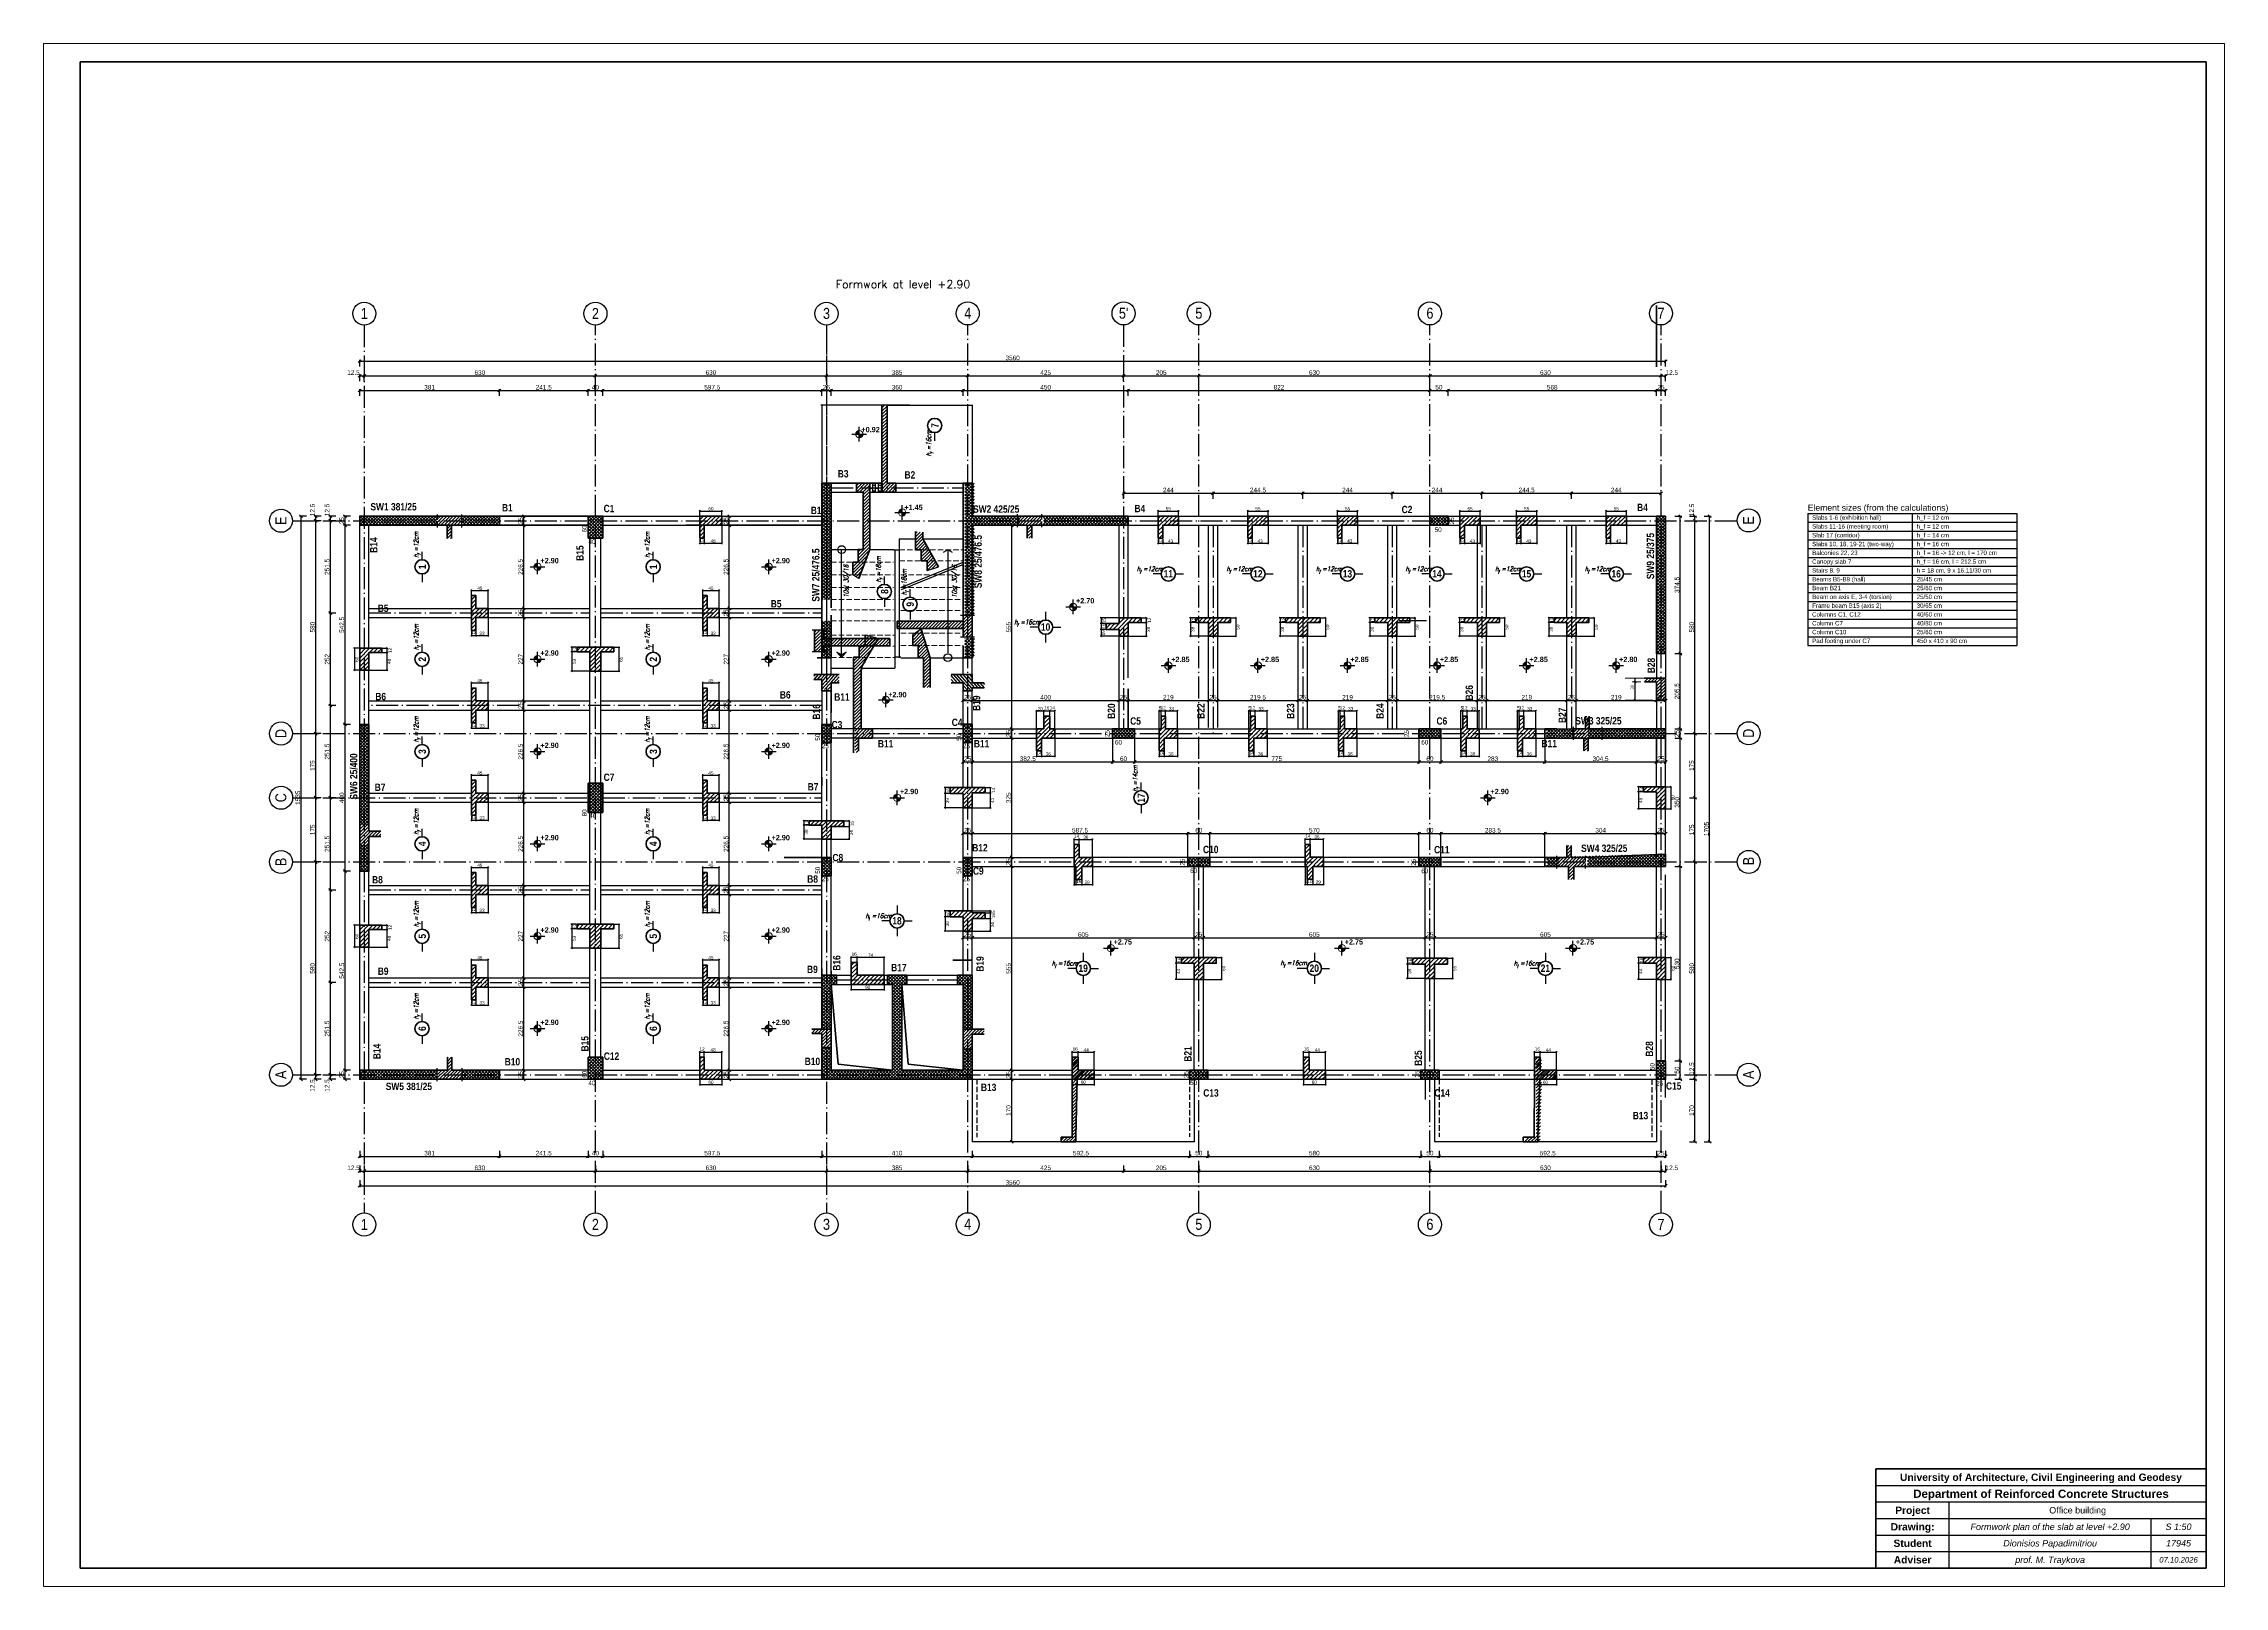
# Model space of a CAD drawing. Header units: millimetres. Extents: x -554 to 5391, y -796 to 3409.
import ezdxf
from ezdxf.enums import TextEntityAlignment as Align

# ---------------------------------------------------------------- set-up
doc = ezdxf.new("R2010")
doc.units = ezdxf.units.MM
for name, pattern in [('DASHDOT', [82.5, 60, -10, 2.5, -10]), ('Dashed', [21, 15, -6]), ('Solid Line copy-002', [82.5, 60, -10, 2.5, -10])]:
    doc.linetypes.add(name, pattern=pattern)
for name, color, linetype, lineweight in [('! Plochi sech', 210, 'Continuous', 25), ('!Armirovka', 210, 'Continuous', 35), ('!Column', 10, 'Continuous', 50), ('!Dimension', 70, 'Continuous', 25), ('!Hatch', 70, 'Continuous', 25), ('!Hf', 132, 'Continuous', 25), ('025', 1, 'Continuous', 13), ('035', 30, 'Continuous', 30), ('Osi', 70, 'DASHDOT', 25), ('SHEET', 7, 'Continuous', 35)]:
    doc.layers.add(name, color=color, linetype=linetype, lineweight=lineweight)
doc.layers.add('A-COL', color=7, linetype='Continuous')
doc.layers.add('text', color=7, linetype='Continuous')
doc.styles.add('GENERATED_STYLE_2', font='ARIALN.TTF')
doc.styles.add('GENERATED_STYLE_3', font='ARIALNB.TTF')
doc.styles.add('SIMPLEX', font='SIMPLEX')
doc.styles.get("Standard").update_dxf_attribs({"font": 'arial.ttf'})
doc.styles.add('TB', font='arial.ttf')
doc.styles.add('TB_B', font='arialbd.ttf')
doc.styles.add('TB_I', font='ariali.ttf')
doc.styles.add('АRM_nadpis', font='simplex.shx', dxfattribs={"width": 0.7, "oblique": 15})
doc.dimstyles.new('RC_PLAN', dxfattribs={"dimtxt": 12.5, "dimasz": 8, "dimexe": 4, "dimexo": 0, "dimgap": 2.5, "dimtad": 1, "dimdec": 1, "dimdsep": 46, "dimtxsty": 'Standard', "dimblk": 'OBLIQUE', "dimcen": 2.5, "dimclrd": 3, "dimclre": 3, "dimclrt": 7, "dimazin": 3, "dimtfac": 1, "dimtmove": 2, "dimatfit": 3})
doc.dimstyles.new('RC_SECTION', dxfattribs={"dimtxt": 9, "dimasz": 3.5, "dimexe": 2.5, "dimexo": 1.5, "dimgap": 1.5, "dimtad": 1, "dimdec": 0, "dimtxsty": 'Standard', "dimblk": 'OBLIQUE', "dimcen": 2.5, "dimclrd": 3, "dimclre": 3, "dimclrt": 7, "dimazin": 3, "dimtfac": 1, "dimtmove": 2, "dimatfit": 3})
pattern_1 = [(90, (-894949.693, -493259.681), (-8, 5e-16), []), (180, (-894949.693, -493259.681), (-8, -8), [8, -8])]
pattern_2 = [(45, (-880292.8607, -482865.8936), (-4.419417382, 4.419417382), [])]
pattern_3 = [(45, (-895032.5183, -493259.683), (-4.419417382, 4.419417382), [])]
pattern_4 = [(45, (-899979.781, -513330.7817), (-4.419417382, 4.419417382), [])]

# ---------------------------------------------------------------- blocks, each defined once
blk = doc.blocks.new('_Oblique')
at = {"color": 0, "linetype": 'ByBlock', "lineweight": -2}
blk.add_line((-0.5, -0.5), (0.5, 0.5), dxfattribs=at)
blk = doc.blocks.new('3433453')
at = {"layer": '! Plochi sech'}
h = blk.add_hatch(dxfattribs=at)
h.set_pattern_fill('ANSI31', color=256, scale=500)
h.set_pattern_definition([(45, (0, 0), (-44.19417382, 44.19417382), [])])
h.paths.add_polyline_path([(8971050, 5034852), (8971050, 5035052), (8970762, 5035052), (8970762, 5035072), (8970762, 5035284), (8970637, 5035284), (8970637, 5034695), (8970762, 5034695), (8970762, 5034852)])
h.paths.add_polyline_path([(8971050, 5035052), (8971050, 5034852), (8972562, 5034852), (8972562, 5035052)])
h.paths.add_polyline_path([(8970637, 5035284), (8970512, 5035284), (8970512, 5034695), (8970637, 5034695)])
at = {"color": 3, "linetype": 'Dashed', "lineweight": 25}
for p, q in [((8970451, 5035284), (8970835, 5035284)), ((8970451, 5034695), (8970835, 5034695))]:
    blk.add_line(p, q, dxfattribs=at)
at = {"color": 3, "linetype": 'Continuous', "lineweight": 35}
for p, q in [((8970512, 5034695), (8970512, 5035284)), ((8970762, 5035284), (8970762, 5035052)), ((8970762, 5035052), (8972562, 5035052)), ((8970762, 5034852), (8970762, 5034695)), ((8970762, 5034852), (8972562, 5034852)), ((8972562, 5034852), (8972562, 5035052))]:
    blk.add_line(p, q, dxfattribs=at)
blk = doc.blocks.new('A$C6270621E')
at = {"color": 4, "linetype": 'Continuous', "lineweight": 25}
for p, q in [((228, 613), (228, 831)), ((228, 224), (228, 0))]:
    blk.add_line(p, q, dxfattribs=at)
at = {"color": 4, "linetype": 'Continuous', "lineweight": 40}
blk.add_circle((228, 419), 194, dxfattribs=at)
at = {"layer": 'text', "style": 'АRM_nadpis', "oblique": 15, "width": 0.7}
for s, height, p in [('h =12cm', 131.2, (131, 663)), ('f', 91.9, (197, 742))]:
    blk.add_text(s, height=height, rotation=90, dxfattribs=at).set_placement(p)
at = {"layer": 'text', "color": 4, "linetype": 'Continuous', "lineweight": 5, "insert": (133, 419), "char_height": 200, "attachment_point": 2, "rotation": 90, "style": 'GENERATED_STYLE_3'}
blk.add_mtext('1', dxfattribs=at)
blk = doc.blocks.new('A$C08487612')
at = {"layer": '!Hf', "color": 4, "linetype": 'Continuous', "lineweight": 25}
for p, q in [((228, 613), (228, 831)), ((228, 224), (228, 0))]:
    blk.add_line(p, q, dxfattribs=at)
at = {"layer": '!Hf', "color": 4, "linetype": 'Continuous', "lineweight": 40}
blk.add_circle((228, 419), 194, dxfattribs=at)
at = {"layer": '!Hf', "style": 'АRM_nadpis', "oblique": 15, "width": 0.7}
for s, height, p in [('h =12cm', 131.2, (131, 663)), ('f', 91.9, (197, 742))]:
    blk.add_text(s, height=height, rotation=90, dxfattribs=at).set_placement(p)
at = {"layer": '!Hf', "color": 4, "linetype": 'Continuous', "lineweight": 5, "insert": (133, 419), "char_height": 200, "attachment_point": 2, "rotation": 90, "style": 'GENERATED_STYLE_3'}
blk.add_mtext('5', dxfattribs=at)
blk = doc.blocks.new('A$C7118115C')
at = {"layer": '!Hf', "color": 4, "linetype": 'Continuous', "lineweight": 25}
for p, q in [((228, 613), (228, 831)), ((228, 224), (228, 0))]:
    blk.add_line(p, q, dxfattribs=at)
at = {"layer": '!Hf', "color": 4, "linetype": 'Continuous', "lineweight": 40}
blk.add_circle((228, 419), 194, dxfattribs=at)
at = {"layer": '!Hf', "style": 'АRM_nadpis', "oblique": 15, "width": 0.7}
for s, height, p in [('h =12cm', 131.2, (131, 663)), ('f', 91.9, (197, 742))]:
    blk.add_text(s, height=height, rotation=90, dxfattribs=at).set_placement(p)
at = {"layer": '!Hf', "color": 4, "linetype": 'Continuous', "lineweight": 5, "insert": (133, 419), "char_height": 200, "attachment_point": 2, "rotation": 90, "style": 'GENERATED_STYLE_3'}
blk.add_mtext('4', dxfattribs=at)
blk = doc.blocks.new('A$C49B93726')
at = {"layer": '!Hf', "color": 4, "linetype": 'Continuous', "lineweight": 25}
for p, q in [((228, 613), (228, 831)), ((228, 224), (228, 0))]:
    blk.add_line(p, q, dxfattribs=at)
at = {"layer": '!Hf', "color": 4, "linetype": 'Continuous', "lineweight": 40}
blk.add_circle((228, 419), 194, dxfattribs=at)
at = {"layer": '!Hf', "style": 'АRM_nadpis', "oblique": 15, "width": 0.7}
for s, height, p in [('h =12cm', 131.2, (131, 663)), ('f', 91.9, (197, 742))]:
    blk.add_text(s, height=height, rotation=90, dxfattribs=at).set_placement(p)
at = {"layer": '!Hf', "color": 4, "linetype": 'Continuous', "lineweight": 5, "insert": (133, 419), "char_height": 200, "attachment_point": 2, "rotation": 90, "style": 'GENERATED_STYLE_3'}
blk.add_mtext('3', dxfattribs=at)
blk = doc.blocks.new('A$C710C7EDD')
at = {"layer": '!Hf', "color": 4, "linetype": 'Continuous', "lineweight": 25}
for p, q in [((228, 613), (228, 831)), ((228, 224), (228, 0))]:
    blk.add_line(p, q, dxfattribs=at)
at = {"layer": '!Hf', "color": 4, "linetype": 'Continuous', "lineweight": 40}
blk.add_circle((228, 419), 194, dxfattribs=at)
at = {"layer": '!Hf', "style": 'АRM_nadpis', "oblique": 15, "width": 0.7}
for s, height, p in [('h =12cm', 131.2, (131, 663)), ('f', 91.9, (197, 742))]:
    blk.add_text(s, height=height, rotation=90, dxfattribs=at).set_placement(p)
at = {"layer": '!Hf', "color": 4, "linetype": 'Continuous', "lineweight": 5, "insert": (133, 419), "char_height": 200, "attachment_point": 2, "rotation": 90, "style": 'GENERATED_STYLE_3'}
blk.add_mtext('2', dxfattribs=at)
blk = doc.blocks.new('A$C5B4F4353')
at = {"layer": '!Hf', "color": 4, "linetype": 'Continuous', "lineweight": 25}
for p, q in [((228, 613), (228, 831)), ((228, 224), (228, 0))]:
    blk.add_line(p, q, dxfattribs=at)
at = {"layer": '!Hf', "color": 4, "linetype": 'Continuous', "lineweight": 40}
blk.add_circle((228, 419), 194, dxfattribs=at)
at = {"layer": '!Hf', "style": 'АRM_nadpis', "oblique": 15, "width": 0.7}
for s, height, p in [('h =12cm', 131.2, (131, 663)), ('f', 91.9, (197, 742))]:
    blk.add_text(s, height=height, rotation=90, dxfattribs=at).set_placement(p)
at = {"layer": '!Hf', "color": 4, "linetype": 'Continuous', "lineweight": 5, "insert": (133, 419), "char_height": 200, "attachment_point": 2, "rotation": 90, "style": 'GENERATED_STYLE_3'}
blk.add_mtext('6', dxfattribs=at)
blk = doc.blocks.new('A$C56AF32E2')
at = {"color": 4, "linetype": 'Continuous', "lineweight": 25}
for p, q in [((860, 837), (860, 613)), ((666, 419), (442, 419)), ((860, 224), (860, 0)), ((1055, 419), (1273, 419))]:
    blk.add_line(p, q, dxfattribs=at)
at = {"color": 4, "linetype": 'Continuous', "lineweight": 40}
blk.add_circle((860, 419), 194, dxfattribs=at)
at = {"layer": 'text', "style": 'АRM_nadpis', "oblique": 15, "width": 0.7}
for s, height, p in [('h =16cm', 131.2, (0, 492)), ('f', 91.9, (78, 426))]:
    blk.add_text(s, height=height, dxfattribs=at).set_placement(p)
at = {"layer": 'text', "color": 4, "linetype": 'Continuous', "lineweight": 5, "insert": (858, 522), "char_height": 200, "attachment_point": 2, "style": 'GENERATED_STYLE_3'}
blk.add_mtext('10', dxfattribs=at)
blk = doc.blocks.new('A$C39BD1360')
at = {"color": 4, "linetype": 'Continuous', "lineweight": 25}
for p, q in [((228, 613), (228, 831)), ((228, 224), (228, 0))]:
    blk.add_line(p, q, dxfattribs=at)
at = {"color": 4, "linetype": 'Continuous', "lineweight": 40}
blk.add_circle((228, 419), 194, dxfattribs=at)
at = {"layer": 'text', "style": 'АRM_nadpis', "oblique": 15, "width": 0.7}
for s, height, p in [('h =18cm', 131.2, (131, 663)), ('f', 91.9, (197, 742))]:
    blk.add_text(s, height=height, rotation=90, dxfattribs=at).set_placement(p)
at = {"layer": 'text', "color": 4, "linetype": 'Continuous', "lineweight": 5, "insert": (133, 419), "char_height": 200, "attachment_point": 2, "rotation": 90, "style": 'GENERATED_STYLE_3'}
blk.add_mtext('8', dxfattribs=at)
blk = doc.blocks.new('A$C3D280032')
at = {"color": 4, "linetype": 'Continuous', "lineweight": 25}
for p, q in [((228, 613), (228, 831)), ((228, 224), (228, 0))]:
    blk.add_line(p, q, dxfattribs=at)
at = {"color": 4, "linetype": 'Continuous', "lineweight": 40}
blk.add_circle((228, 419), 194, dxfattribs=at)
at = {"layer": 'text', "style": 'АRM_nadpis', "oblique": 15, "width": 0.7}
for s, height, p in [('h =18cm', 131.2, (131, 663)), ('f', 91.9, (197, 742))]:
    blk.add_text(s, height=height, rotation=90, dxfattribs=at).set_placement(p)
at = {"layer": 'text', "color": 4, "linetype": 'Continuous', "lineweight": 5, "insert": (133, 419), "char_height": 200, "attachment_point": 2, "rotation": 90, "style": 'GENERATED_STYLE_3'}
blk.add_mtext('9', dxfattribs=at)
blk = doc.blocks.new('A$C6A31159B')
at = {"color": 4, "linetype": 'Continuous', "lineweight": 25}
blk.add_line((228, 651), (228, 427), dxfattribs=at)
at = {"color": 4, "linetype": 'Continuous', "lineweight": 40}
blk.add_circle((228, 846), 194, dxfattribs=at)
at = {"layer": 'text', "style": 'АRM_nadpis', "oblique": 15, "width": 0.7}
for s, height, p in [('h =16cm', 131.2, (131, 0)), ('f', 91.9, (197, 78))]:
    blk.add_text(s, height=height, rotation=90, dxfattribs=at).set_placement(p)
at = {"layer": 'text', "color": 4, "linetype": 'Continuous', "lineweight": 5, "insert": (133, 846), "char_height": 200, "attachment_point": 2, "rotation": 90, "style": 'GENERATED_STYLE_3'}
blk.add_mtext('7', dxfattribs=at)

msp = doc.modelspace()

# ---------------------------------------------------------------- hatches: boundary and pattern name
at = {"layer": '! Plochi sech'}
h = msp.add_hatch(dxfattribs=at)
h.set_pattern_fill('ANSI31', color=256, scale=50)
h.set_pattern_definition(pattern_3)
h.paths.add_polyline_path([(1745.4, 2423.15), (1742.08, 2423.13), (1731.33, 2423.13), (1731.9, 2210.63), (1745.4, 2210.63)])
h.paths.add_polyline_path([(1769.33, 2210.63), (1745.4, 2210.63), (1731.9, 2210.63), (1731.9, 2185.98), (1769.33, 2185.98)])
h = msp.add_hatch(dxfattribs=at)
h.set_pattern_fill('ANSI31', color=256, scale=50)
h.set_pattern_definition(pattern_3)
h.paths.add_polyline_path([(1745.4, 2423.15), (1742.08, 2423.13), (1731.33, 2423.13), (1731.9, 2210.63), (1745.4, 2210.63)])
h.paths.add_polyline_path([(1769.33, 2210.63), (1745.4, 2210.63), (1731.9, 2210.63), (1731.9, 2185.98), (1769.33, 2185.98)])
h = msp.add_hatch(dxfattribs=at)
h.set_pattern_fill('ANSI31', color=256, scale=50)
h.set_pattern_definition(pattern_4)
h.paths.add_polyline_path([(1652.4, 1995.1), (1652.4, 1960.6), (1668.9, 1951.1), (1698.4, 2029.6), (1698.4, 2210.63), (1661.9, 2210.63), (1661.9, 2185.98), (1680.4, 2185.98), (1680.4, 2029.6), (1666.4, 2029.6), (1666.4, 1995.1)])
h = msp.add_hatch(dxfattribs=at)
h.set_pattern_fill('AR-B816', color=256, angle=90)
h.set_pattern_definition(pattern_1)
h.paths.add_polyline_path([(1731.9, 2210.63), (1698.4, 2210.63), (1698.4, 2185.98), (1731.9, 2185.98)])
h = msp.add_hatch(dxfattribs=at)
h.set_pattern_fill('AR-B816', color=256, angle=90)
h.set_pattern_definition(pattern_1)
h.paths.add_polyline_path([(1731.9, 2210.63), (1698.4, 2210.63), (1698.4, 2185.98), (1731.9, 2185.98)])
h = msp.add_hatch(dxfattribs=at)
h.set_pattern_fill('ANSI31', color=256, scale=50)
h.set_pattern_definition(pattern_4)
h.paths.add_polyline_path([(1859.78, 2029.14), (1838.74, 2029.14), (1838.74, 1999.14), (1854.74, 1999.14), (1876.97, 1998.89)])
h.paths.add_polyline_path([(1842.74, 2059.14), (1822.74, 2059.14), (1822.74, 2029.14), (1838.74, 2029.14), (1859.78, 2029.14)])
h.paths.add_polyline_path([(1842.74, 2076.66), (1822.74, 2078.41), (1822.74, 2059.14), (1842.74, 2059.17)])
edge = h.paths.add_edge_path()
edge.add_line((1876.97, 1998.89), (1854.74, 1999.14))
edge.add_line((1854.74, 1999.14), (1854.74, 1972.61))
edge.add_arc((1854.79, 1972.61), 0.05, 180, 287.813495)
edge.add_line((1854.8, 1972.56), (1886.14, 1982.63))
edge.add_arc((1886.12, 1982.68), 0.05, 287.813495, 388.072487)
edge.add_line((1886.17, 1982.7), (1876.97, 1998.89))
h = msp.add_hatch(dxfattribs=at)
h.set_pattern_fill('ANSI31', color=256, scale=50)
h.set_pattern_definition([(45, (1674.5077, 1507.477), (-4.41942, 4.41942), [])])
h.paths.add_polyline_path([(1705.81, 1540.62), (1675.81, 1540.62), (1676.9, 1699.6), (1691.45, 1735.79), (1653.81, 1735.79), (1658.4, 1475.1), (1667.81, 1480.29), (1667.81, 1515.62), (1705.81, 1515.62)])
h.paths.add_polyline_path([(1709.1, 1765.79), (1669.81, 1765.79), (1669.81, 1735.79), (1691.45, 1735.79)])
h.paths.add_polyline_path([(1721.29, 1786.52), (1685.81, 1795.79), (1685.81, 1765.79), (1709.1, 1765.79)])
h = msp.add_hatch(dxfattribs=at)
h.set_pattern_fill('ANSI31', color=256, scale=50)
h.set_pattern_definition([(45, (-894949.693, -493205.025), (-4.419417382, 4.419417382), [])])
h.paths.add_polyline_path([(1852.9, 1768.1), (1829.9, 1768.1), (1829.9, 1734.1), (1844.9, 1734.1), (1863.4, 1734.1)])
h.paths.add_polyline_path([(1863.4, 1734.1), (1844.9, 1734.1), (1844.9, 1653.6), (1863.4, 1653.6)])
h.paths.add_polyline_path([(1838.9, 1812.28), (1822.9, 1802.1), (1842.4, 1802.1)])
h.paths.add_polyline_path([(1822.9, 1802.1), (1815.4, 1797.1), (1815.4, 1768.1), (1852.9, 1768.1), (1842.4, 1802.1)])
h = msp.add_hatch(dxfattribs=at)
h.set_pattern_fill('ANSI31', color=256, scale=50)
h.set_pattern_definition([(45, (-891140.3427, -494771.6585), (-4.419417382, 4.419417382), [])])
h.paths.add_polyline_path([(3694.66, 1515.64), (3694.66, 1540.64), (3659.66, 1540.64), (3659.66, 1575.64), (3649.66, 1575.64), (3649.66, 1540.64), (3616.56, 1540.64), (3616.56, 1515.64), (3644.66, 1515.64), (3644.66, 1480.64), (3656.66, 1480.64), (3656.66, 1515.64)])
h = msp.add_hatch(dxfattribs=at)
h.set_pattern_fill('ANSI31', color=256, scale=50)
h.set_pattern_definition([(45, (-894324.729, -495414.435), (-4.419417382, 4.419417382), [])])
h.paths.add_polyline_path([(307.92, 1245.1), (307.92, 1225.1), (332.92, 1225.1), (332.85, 1247.6), (365.48, 1247.6), (365.55, 1262.1), (332.92, 1262.1), (332.92, 1279.1), (307.92, 1279.1)])
h = msp.add_hatch(dxfattribs=at)
h.set_pattern_fill('ANSI31', color=256, scale=50)
h.set_pattern_definition([(45, (-891140.398, -495085.044), (-4.419417382, 4.419417382), [])])
h.paths.add_polyline_path([(3610.6, 1222.7), (3598.6, 1222.7), (3598.6, 1190.66), (3570.5, 1190.66), (3570.5, 1165.66), (3603.6, 1165.66), (3603.6, 1130.66), (3617.6, 1130.66), (3617.6, 1165.66), (3648.6, 1165.66), (3648.6, 1190.66), (3610.6, 1190.66)])
h = msp.add_hatch(dxfattribs=at)
h.set_pattern_fill('ANSI31', color=256, scale=50)
h.set_pattern_definition([(45, (-893917.705, -494668.24), (-4.419417382, 4.419417382), [])])
h.paths.add_polyline_path([(558.91, 610.68), (558.91, 645.68), (546.91, 645.68), (546.91, 610.68), (519.41, 610.68), (519.41, 585.68), (587.41, 585.41), (587.41, 610.41)])
h = msp.add_hatch(dxfattribs=at)
h.set_pattern_fill('ANSI31', color=256, scale=50)
h.set_pattern_definition([(45, (-894775.9034, -493039.377), (-4.419417382, 4.419417382), [])])
h.paths.add_polyline_path([(2250.4, 610.64), (2263.9, 610.64), (2263.9, 645.64), (2250.4, 645.64)])
h.paths.add_polyline_path([(2250.4, 610.64), (2250.4, 598.15), (2304.9, 598.16), (2304.9, 610.64), (2263.9, 610.64)])
h.paths.add_polyline_path([(2250.4, 598.15), (2250.4, 585.64), (2304.9, 585.64), (2304.9, 598.16)])
h.paths.add_polyline_path([(2263.9, 585.64), (2250.4, 585.64), (2250.4, 585.64), (2250.4, 428.47), (2260.4, 428.47)])
h.paths.add_polyline_path([(2250.4, 428.63), (2250.4, 428.14), (2220.4, 428.14), (2220.4, 415.97), (2260.4, 415.97), (2260.4, 428.63)])
h = msp.add_hatch(dxfattribs=at)
h.set_pattern_fill('ANSI31', color=256, scale=50)
h.set_pattern_definition([(45, (-893534.9034, -493039.377), (-4.419417382, 4.419417382), [])])
h.paths.add_polyline_path([(3515.19, 610.64), (3529.9, 610.64), (3529.9, 645.64), (3515.19, 645.64)])
h.paths.add_polyline_path([(3515.19, 610.64), (3515.19, 598.15), (3570.9, 598.16), (3570.9, 610.64), (3529.9, 610.64)])
h.paths.add_polyline_path([(3515.19, 598.15), (3515.19, 585.64), (3570.9, 585.64), (3570.9, 598.16)])
h.paths.add_polyline_path([(3529.9, 585.64), (3515.19, 585.64), (3515.19, 585.64), (3514.9, 428.47), (3525.69, 428.47)])
h.paths.add_polyline_path([(3514.9, 428.63), (3514.9, 428.14), (3484.9, 428.14), (3484.9, 415.97), (3525.69, 415.97), (3525.69, 428.63)])
at = {"layer": '!Dimension', "linetype": 'Continuous', "lineweight": 20}
h = msp.add_hatch(color=7, dxfattribs=at)
h.paths.add_polyline_path([(1731.91, 1620.12), (1741.91, 1620.12), (1741.91, 1630.12, 0.4142136)])
h.paths.add_polyline_path([(1741.91, 1620.12), (1741.91, 1610.12, 0.4142136), (1751.91, 1620.12)])
at = {"layer": '!Hatch'}
h = msp.add_hatch(dxfattribs=at)
h.set_pattern_fill('ANSI37', color=256, scale=50)
h.set_pattern_definition([(45, (1555.457, 1600.075), (-4.41942, 4.41942), []), (135, (1555.457, 1600.075), (-4.41942, -4.41942), [])])
h.paths.add_polyline_path([(1580.42, 2210.64), (1567.92, 2210.64), (1567.93, 1827.3), (1580.42, 1827.3), (1580.42, 1834.72), (1567.93, 1834.72), (1567.93, 1893.67), (1580.42, 1893.67)])
h.paths.add_polyline_path([(1592.92, 2210.64), (1580.42, 2210.64), (1580.42, 1893.67), (1592.92, 1893.67)])
h.paths.add_polyline_path([(1580.42, 1734.14), (1592.92, 1734.14), (1592.92, 1834.72), (1580.42, 1834.72)])
h.paths.add_polyline_path([(1567.93, 1734.14), (1580.42, 1734.14), (1580.42, 1827.3), (1567.93, 1827.3)])
h = msp.add_hatch(dxfattribs=at)
h.set_pattern_fill('ANSI37', color=256, scale=50)
h.set_pattern_definition([(45, (1978.057, 1586.286), (-4.419417, 4.419417), []), (135, (1978.057, 1586.286), (-4.419417, -4.419417), [])])
h.paths.add_polyline_path([(2171.9, 2120.64), (2106.25, 2120.64), (2106.25, 2107.81), (2171.9, 2107.82)], flags=16)
h.paths.add_polyline_path([(2171.9, 2107.82), (2106.25, 2107.81), (2106.25, 2095.64), (2171.9, 2095.64)], flags=16)
h.paths.add_polyline_path([(2402.91, 2120.64), (2390.41, 2120.64), (2390.41, 2095.64), (2402.91, 2095.64)])
h.paths.add_polyline_path([(1957.92, 1849.33), (1970.47, 1849.33), (1970.47, 1787.6), (1957.92, 1787.6), (1957.92, 1766.1), (1957.92, 1766.1), (1957.92, 1788.6)], flags=16)
h.paths.add_polyline_path([(1970.47, 1849.33), (1982.91, 1849.33), (1982.91, 1787.6), (1970.47, 1787.6)], flags=16)
h.paths.add_polyline_path([(1957.91, 1734.1), (1982.91, 1734.1), (1982.91, 2095.64), (2390.41, 2095.64), (2390.41, 2120.64), (1982.91, 2120.64), (1982.91, 2210.63), (1957.91, 2210.63)])
h = msp.add_hatch(dxfattribs=at)
h.set_pattern_fill('ANSI37', color=256, scale=50)
h.set_pattern_definition([(45, (549.416, 2003.0194), (-4.41942, 4.41942), []), (135, (549.416, 2003.0194), (-4.41942, -4.41942), [])])
h.paths.add_polyline_path([(586.32, 2120.64), (519.89, 2120.64), (519.89, 2108.2), (586.32, 2108.21)], flags=16)
h.paths.add_polyline_path([(586.32, 2108.21), (519.89, 2108.2), (519.89, 2095.64), (546.4, 2095.64), (586.32, 2095.64)])
h.paths.add_polyline_path([(688.9, 2120.64), (307.91, 2120.64), (307.91, 2108.14), (688.9, 2108.14)])
h.paths.add_polyline_path([(688.9, 2108.14), (307.91, 2108.14), (307.91, 2095.64), (688.9, 2095.64)])
h = msp.add_hatch(dxfattribs=at)
h.set_pattern_fill('ANSI37', color=256, scale=50)
h.set_pattern_definition([(45, (-894969.693, -493219.025), (-4.419417382, 4.419417382), []), (135, (-894969.693, -493219.025), (-4.419417382, -4.419417382), [])])
h.paths.add_polyline_path([(950.42, 2120.64), (930.42, 2120.64), (930.42, 2060.64), (950.42, 2060.64)])
h.paths.add_polyline_path([(950.42, 2060.64), (970.42, 2060.64), (970.42, 2120.64), (950.42, 2120.64)])
h = msp.add_hatch(dxfattribs=at)
h.set_pattern_fill('ANSI37', color=256, scale=50, angle=90)
h.set_pattern_definition([(135, (497715.356, -894511.977), (-4.419417382, -4.419417382), []), (225, (497715.356, -894511.977), (4.419417382, -4.419417382), [])])
h.paths.add_polyline_path([(3224.91, 2108.14), (3224.91, 2095.64), (3249.92, 2095.64), (3249.91, 2108.14)])
h.paths.add_polyline_path([(3224.91, 2120.64), (3224.91, 2108.14), (3249.91, 2108.14), (3249.91, 2120.64)])
h.paths.add_polyline_path([(3249.91, 2108.14), (3272.69, 2108.14), (3272.69, 2120.64), (3249.91, 2120.64)])
h.paths.add_polyline_path([(3249.91, 2108.14), (3249.92, 2095.64), (3272.69, 2095.64), (3272.69, 2108.14)])
h.paths.add_polyline_path([(3272.69, 2108.14), (3272.69, 2095.64), (3274.91, 2095.64), (3274.91, 2108.14)])
h.paths.add_polyline_path([(3272.69, 2120.64), (3272.69, 2108.14), (3274.91, 2108.14), (3274.91, 2120.64)])
h = msp.add_hatch(dxfattribs=at)
h.set_pattern_fill('ANSI37', color=256, scale=50)
h.set_pattern_definition([(45, (-894889.693, -493219.714), (-4.419417382, 4.419417382), []), (135, (-894889.693, -493219.714), (-4.419417382, -4.419417382), [])])
h.paths.add_polyline_path([(3855.41, 2120.64), (3842.91, 2120.64), (3842.91, 1745.6), (3855.41, 1745.6)])
h.paths.add_polyline_path([(3867.91, 2120.64), (3855.41, 2120.64), (3855.41, 1745.6), (3867.91, 1745.6)])
h = msp.add_hatch(dxfattribs=at)
h.set_pattern_fill('ANSI37', color=256, scale=50)
h.set_pattern_definition([(45, (327.83, 1207.7683), (-4.41942, 4.41942), []), (135, (327.83, 1207.7683), (-4.41942, -4.41942), [])])
h.paths.add_polyline_path([(332.82, 1259.6), (332.89, 1259.6), (332.89, 1272.1), (332.89, 1272.1), (332.89, 1278.6), (320.39, 1278.6), (320.39, 1224.6), (332.89, 1224.6)], flags=16)
h.paths.add_polyline_path([(320.39, 1278.6), (307.89, 1278.6), (307.89, 1224.6), (320.39, 1224.6)], flags=17)
h.paths.add_polyline_path([(320.39, 1553.13), (307.89, 1553.13), (307.89, 1528.16), (320.39, 1528.16)])
h.paths.add_polyline_path([(320.39, 1528.16), (332.91, 1528.17), (332.91, 1553.13), (320.39, 1553.13)])
h.paths.add_polyline_path([(320.39, 1158.16), (332.89, 1158.17), (332.89, 1528.17), (320.39, 1528.16)])
h.paths.add_polyline_path([(320.39, 1528.16), (307.89, 1528.16), (307.89, 1158.16), (320.39, 1158.16)])
h.paths.add_polyline_path([(320.39, 1153.14), (332.89, 1153.14), (332.89, 1158.17), (320.39, 1158.16)])
h.paths.add_polyline_path([(320.39, 1158.16), (307.89, 1158.16), (307.89, 1153.14), (320.39, 1153.14)])
h = msp.add_hatch(dxfattribs=at)
h.set_pattern_fill('ANSI37', color=256, scale=50)
h.set_pattern_definition([(45, (-894949.693, -493139.3046), (-4.419417382, 4.419417382), []), (135, (-894949.693, -493139.3046), (-4.419417382, -4.419417382), [])])
h.paths.add_polyline_path([(1580.42, 1553.14), (1567.92, 1553.14), (1567.92, 1528.13), (1580.42, 1528.14)])
h.paths.add_polyline_path([(1592.92, 1553.14), (1580.42, 1553.14), (1580.42, 1528.14), (1592.92, 1528.14)])
h.paths.add_polyline_path([(1580.42, 1528.14), (1580.42, 1505.36), (1592.92, 1505.36), (1592.92, 1528.14)])
h.paths.add_polyline_path([(1580.42, 1528.14), (1567.92, 1528.13), (1567.92, 1505.36), (1580.42, 1505.36)])
h.paths.add_polyline_path([(1580.42, 1505.36), (1567.92, 1505.36), (1567.92, 1503.14), (1580.42, 1503.14)])
h.paths.add_polyline_path([(1592.92, 1505.36), (1580.42, 1505.36), (1580.42, 1503.14), (1592.92, 1503.14)])
h = msp.add_hatch(dxfattribs=at)
h.set_pattern_fill('ANSI37', color=256, scale=50)
h.set_pattern_definition([(45, (-894544.699, -493139.0317), (-4.419417382, 4.419417382), []), (135, (-894544.699, -493139.0317), (-4.419417382, -4.419417382), [])])
h.paths.add_polyline_path([(1965.41, 1553.41), (1952.91, 1553.41), (1952.91, 1528.41), (1965.41, 1528.41)])
h.paths.add_polyline_path([(1977.91, 1553.41), (1965.41, 1553.41), (1965.41, 1528.41), (1977.91, 1528.41)])
h.paths.add_polyline_path([(1965.41, 1528.41), (1965.41, 1505.63), (1977.91, 1505.63), (1977.91, 1528.41)])
h.paths.add_polyline_path([(1965.41, 1528.41), (1952.91, 1528.41), (1952.91, 1505.63), (1965.41, 1505.63)])
h.paths.add_polyline_path([(1965.41, 1505.63), (1952.91, 1505.63), (1952.91, 1503.41), (1965.41, 1503.41)])
h.paths.add_polyline_path([(1977.91, 1505.63), (1965.41, 1505.63), (1965.41, 1503.41), (1977.91, 1503.41)])
h = msp.add_hatch(dxfattribs=at)
h.set_pattern_fill('ANSI37', color=256, scale=50)
h.set_pattern_definition([(45, (-895634.693, -493139.714), (-4.419417382, 4.419417382), []), (135, (-895634.693, -493139.714), (-4.419417382, -4.419417382), [])])
h.paths.add_polyline_path([(2420.41, 1527.99), (2420.41, 1540.64), (2360.41, 1540.64), (2360.41, 1527.98)])
h.paths.add_polyline_path([(2360.41, 1527.98), (2360.41, 1515.64), (2420.41, 1515.64), (2420.41, 1527.99)])
h = msp.add_hatch(dxfattribs=at)
h.set_pattern_fill('ANSI37', color=256, scale=50)
h.set_pattern_definition([(45, (-894824.693, -493139.714), (-4.419417382, 4.419417382), []), (135, (-894824.693, -493139.714), (-4.419417382, -4.419417382), [])])
h.paths.add_polyline_path([(3255.41, 1527.99), (3255.41, 1540.64), (3195.41, 1540.64), (3195.41, 1527.98)])
h.paths.add_polyline_path([(3195.41, 1527.98), (3195.41, 1515.64), (3255.41, 1515.64), (3255.41, 1527.99)])
h = msp.add_hatch(dxfattribs=at)
h.set_pattern_fill('ANSI37', color=256, scale=50)
h.set_pattern_definition([(45, (3585.307, 1463.786), (-4.41942, 4.41942), []), (135, (3585.307, 1463.786), (-4.41942, -4.41942), [])])
h.paths.add_polyline_path([(3654.91, 1540.64), (3621.56, 1540.64), (3621.56, 1528.05), (3654.91, 1528.07)], flags=16)
h.paths.add_polyline_path([(3654.91, 1528.07), (3621.56, 1528.05), (3621.56, 1515.64), (3649.66, 1515.64), (3654.91, 1515.64)], flags=16)
h.paths.add_polyline_path([(3855.41, 1540.64), (3543.41, 1540.64), (3543.41, 1528.05), (3855.41, 1528.1)])
h.paths.add_polyline_path([(3855.41, 1528.1), (3543.41, 1528.05), (3543.41, 1515.64), (3855.41, 1515.64)])
h.paths.add_polyline_path([(3867.91, 1540.64), (3855.41, 1540.64), (3855.41, 1528.1), (3867.91, 1528.1)])
h.paths.add_polyline_path([(3867.91, 1528.1), (3855.41, 1528.1), (3855.41, 1515.64), (3867.91, 1515.64)])
h = msp.add_hatch(dxfattribs=at)
h.set_pattern_fill('ANSI37', color=256, scale=50)
h.set_pattern_definition([(45, (-894969.693, -493911.5317), (-4.419417382, 4.419417382), []), (135, (-894969.693, -493911.5317), (-4.419417382, -4.419417382), [])])
h.paths.add_polyline_path([(950.42, 1393.13), (930.42, 1393.13), (930.42, 1313.13), (950.42, 1313.13)])
h.paths.add_polyline_path([(970.42, 1393.13), (950.42, 1393.13), (950.42, 1313.13), (970.42, 1313.13)])
h = msp.add_hatch(dxfattribs=at)
h.set_pattern_fill('ANSI37', color=256, scale=50)
h.set_pattern_definition([(45, (-894949.697, -493471.8046), (-4.419417382, 4.419417382), []), (135, (-894949.697, -493471.8046), (-4.419417382, -4.419417382), [])])
h.paths.add_polyline_path([(1580.42, 1190.64), (1567.92, 1190.64), (1567.92, 1165.63), (1580.42, 1165.64)])
h.paths.add_polyline_path([(1592.92, 1190.64), (1580.42, 1190.64), (1580.42, 1165.64), (1592.92, 1165.64)])
h.paths.add_polyline_path([(1580.42, 1165.64), (1580.42, 1142.86), (1592.92, 1142.86), (1592.92, 1165.64)])
h.paths.add_polyline_path([(1580.42, 1165.64), (1567.92, 1165.63), (1567.92, 1142.86), (1580.42, 1142.86)])
h.paths.add_polyline_path([(1580.42, 1142.86), (1567.92, 1142.86), (1567.92, 1140.64), (1580.42, 1140.64)])
h.paths.add_polyline_path([(1592.92, 1142.86), (1580.42, 1142.86), (1580.42, 1140.64), (1592.92, 1140.64)])
h = msp.add_hatch(dxfattribs=at)
h.set_pattern_fill('ANSI37', color=256, scale=50)
h.set_pattern_definition([(45, (-894544.7005, -493471.8046), (-4.419417382, 4.419417382), []), (135, (-894544.7005, -493471.8046), (-4.419417382, -4.419417382), [])])
h.paths.add_polyline_path([(1965.41, 1190.64), (1952.91, 1190.64), (1952.91, 1165.63), (1965.41, 1165.64)])
h.paths.add_polyline_path([(1977.91, 1190.64), (1965.41, 1190.64), (1965.41, 1165.64), (1977.91, 1165.64)])
h.paths.add_polyline_path([(1965.41, 1165.64), (1965.41, 1142.86), (1977.91, 1142.86), (1977.91, 1165.64)])
h.paths.add_polyline_path([(1965.41, 1165.64), (1952.91, 1165.63), (1952.91, 1142.86), (1965.41, 1142.86)])
h.paths.add_polyline_path([(1965.41, 1142.86), (1952.91, 1142.86), (1952.91, 1140.64), (1965.41, 1140.64)])
h.paths.add_polyline_path([(1977.91, 1142.86), (1965.41, 1142.86), (1965.41, 1140.64), (1977.91, 1140.64)])
h = msp.add_hatch(dxfattribs=at)
h.set_pattern_fill('ANSI37', color=256, scale=50)
h.set_pattern_definition([(45, (-895444.6946, -493459.714), (-4.419417382, 4.419417382), []), (135, (-895444.6946, -493459.714), (-4.419417382, -4.419417382), [])])
h.paths.add_polyline_path([(2625.41, 1177.99), (2625.41, 1190.64), (2565.41, 1190.64), (2565.41, 1177.98)])
h.paths.add_polyline_path([(2565.41, 1177.98), (2565.41, 1165.64), (2625.41, 1165.64), (2625.41, 1177.99)])
h = msp.add_hatch(dxfattribs=at)
h.set_pattern_fill('ANSI37', color=256, scale=50)
h.set_pattern_definition([(45, (-894824.752, -493460.0694), (-4.419417382, 4.419417382), []), (135, (-894824.752, -493460.0694), (-4.419417382, -4.419417382), [])])
h.paths.add_polyline_path([(3255.36, 1177.64), (3255.36, 1190.28), (3195.36, 1190.28), (3195.36, 1177.62)])
h.paths.add_polyline_path([(3195.36, 1165.64), (3255.36, 1165.64), (3255.36, 1177.64), (3195.36, 1177.62)])
h = msp.add_hatch(dxfattribs=at)
h.set_pattern_fill('ANSI37', color=256, scale=50)
h.set_pattern_definition([(45, (3585.748, 1145.519), (-4.41942, 4.41942), []), (135, (3585.748, 1145.519), (-4.41942, -4.41942), [])])
h.paths.add_polyline_path([(3654.9, 1190.63), (3615.6, 1190.63), (3575.5, 1190.62), (3575.5, 1178.09), (3654.9, 1178.1)], flags=16)
h.paths.add_polyline_path([(3654.9, 1178.1), (3575.5, 1178.09), (3575.5, 1165.64), (3654.9, 1165.64)], flags=16)
h.paths.add_polyline_path([(3855.41, 1199.14), (3543.91, 1190.64), (3543.91, 1178.05), (3855.41, 1178.1)])
h.paths.add_polyline_path([(3855.41, 1178.1), (3543.91, 1178.05), (3543.91, 1165.64), (3855.41, 1165.64)])
h.paths.add_polyline_path([(3867.91, 1199.14), (3855.41, 1199.14), (3855.41, 1178.1), (3867.91, 1178.1)])
h.paths.add_polyline_path([(3867.91, 1178.1), (3855.41, 1178.1), (3855.41, 1165.64), (3867.91, 1165.64)])
h = msp.add_hatch(dxfattribs=at)
h.set_pattern_fill('ANSI37', color=256, scale=50)
h.set_pattern_definition([(45, (-894949.708, -493039.025), (-4.419417382, 4.419417382), []), (135, (-894949.708, -493039.025), (-4.419417382, -4.419417382), [])])
h.paths.add_polyline_path([(1965.45, 598.48), (1580.41, 598.41), (1580.41, 585.64), (1965.45, 585.64)])
h.paths.add_polyline_path([(1580.41, 610.99), (1567.91, 610.99), (1567.91, 598.41), (1580.41, 598.41)])
h.paths.add_polyline_path([(1580.41, 598.41), (1567.91, 598.41), (1567.91, 585.64), (1567.91, 585.64), (1580.41, 585.64)])
h.paths.add_polyline_path([(1977.9, 598.48), (1965.45, 598.48), (1965.45, 585.64), (1977.9, 585.64), (1977.9, 586.33)])
h.paths.add_polyline_path([(1764.24, 781.6), (1781.57, 781.6)], flags=16)
h.paths.add_polyline_path([(1977.9, 667.35), (1965.45, 667.35), (1965.45, 598.48), (1977.9, 598.48)])
h.paths.add_polyline_path([(1580.41, 672.35), (1567.91, 672.35), (1567.91, 610.99), (1580.41, 610.99)])
h.paths.add_polyline_path([(1592.91, 672.35), (1580.41, 672.35), (1580.41, 610.99), (1592.91, 610.99)])
h.paths.add_polyline_path([(1607.91, 869.14), (1580.41, 869.14), (1580.41, 722.35), (1592.91, 722.35), (1592.91, 845.14), (1607.91, 845.14)])
h.paths.add_polyline_path([(1580.41, 869.14), (1567.91, 869.14), (1567.91, 722.35), (1580.41, 722.35)])
h.paths.add_polyline_path([(1965.45, 869.14), (1937.9, 869.14), (1937.9, 845.14), (1952.9, 845.14), (1952.9, 722.35), (1965.45, 722.35)])
h.paths.add_polyline_path([(1977.9, 869.14), (1965.45, 869.14), (1965.45, 722.35), (1977.9, 722.35)])
h.paths.add_polyline_path([(1799.4, 869.14), (1746.4, 869.14), (1746.4, 845.14), (1760.4, 845.14), (1760.4, 610.64), (1592.91, 610.64), (1580.41, 610.81), (1580.41, 598.41), (1965.45, 598.48), (1965.45, 667.35), (1952.9, 667.35), (1952.9, 610.64), (1785.4, 610.64), (1785.4, 845.14), (1799.4, 845.14)])
at = {"layer": '!Hatch', "linetype": 'Continuous'}
h = msp.add_hatch(dxfattribs=at)
h.set_pattern_fill('ANSI37', color=256, scale=50)
h.set_pattern_definition([(45, (316.6764, 605.827), (-4.41942, 4.41942), []), (135, (316.6764, 605.827), (-4.41942, -4.41942), [])])
h.paths.add_polyline_path([(320.41, 610.64), (307.91, 610.64), (307.91, 597.82), (320.41, 597.82)], flags=16)
h.paths.add_polyline_path([(587.41, 597.87), (519.41, 597.86), (519.41, 585.64), (587.41, 585.64)], flags=16)
h.paths.add_polyline_path([(519.41, 610.64), (332.96, 610.64), (332.96, 610.28, -1), (332.96, 610.38), (320.41, 610.51), (320.41, 597.82), (519.41, 597.86)], flags=16)
h.paths.add_polyline_path([(688.9, 610.64), (587.41, 610.64), (587.41, 597.87), (688.9, 597.88)], flags=16)
h.paths.add_polyline_path([(688.9, 597.88), (688.9, 610.64), (307.91, 610.64), (307.91, 597.82)], flags=17)
h.paths.add_polyline_path([(307.91, 610.64), (688.9, 610.64), (688.9, 585.64), (307.91, 585.64)])
at = {"layer": '!Hatch'}
h = msp.add_hatch(dxfattribs=at)
h.set_pattern_fill('ANSI37', color=256, scale=50)
h.set_pattern_definition([(45, (-894969.708, -494584.025), (-4.419417382, 4.419417382), []), (135, (-894969.708, -494584.025), (-4.419417382, -4.419417382), [])])
h.paths.add_polyline_path([(950.41, 645.64), (930.41, 645.64), (930.41, 585.64), (950.41, 585.64)])
h.paths.add_polyline_path([(950.41, 585.64), (970.41, 585.64), (970.41, 645.64), (950.41, 645.64)])
h = msp.add_hatch(dxfattribs=at)
h.set_pattern_fill('ANSI37', color=256, scale=50, angle=90)
h.set_pattern_definition([(135, (497182.8414, -895911.977), (-4.419417382, -4.419417382), []), (225, (497182.8414, -895911.977), (4.419417382, -4.419417382), [])])
h.paths.add_polyline_path([(2570.4, 598.14), (2570.4, 585.64), (2595.4, 585.64), (2595.4, 598.14)])
h.paths.add_polyline_path([(2570.4, 610.64), (2570.4, 598.14), (2595.4, 598.14), (2595.4, 610.64)])
h.paths.add_polyline_path([(2595.4, 598.14), (2618.18, 598.14), (2618.18, 610.64), (2595.4, 610.64)])
h.paths.add_polyline_path([(2595.4, 598.14), (2595.4, 585.64), (2618.18, 585.64), (2618.18, 598.14)])
h.paths.add_polyline_path([(2618.18, 598.14), (2618.18, 585.64), (2620.4, 585.64), (2620.4, 598.14)])
h.paths.add_polyline_path([(2618.18, 610.64), (2618.18, 598.14), (2620.4, 598.14), (2620.4, 610.64)])
h = msp.add_hatch(dxfattribs=at)
h.set_pattern_fill('ANSI37', color=256, scale=50, angle=90)
h.set_pattern_definition([(135, (497802.8546, -895911.977), (-4.419417382, -4.419417382), []), (225, (497802.8546, -895911.977), (4.419417382, -4.419417382), [])])
h.paths.add_polyline_path([(3200.41, 598.14), (3200.41, 585.64), (3225.42, 585.64), (3225.41, 598.14)])
h.paths.add_polyline_path([(3200.41, 610.64), (3200.41, 598.14), (3225.41, 598.14), (3225.41, 610.64)])
h.paths.add_polyline_path([(3225.41, 598.14), (3248.19, 598.14), (3248.19, 610.64), (3225.41, 610.64)])
h.paths.add_polyline_path([(3225.41, 598.14), (3225.42, 585.64), (3248.19, 585.64), (3248.19, 598.14)])
h.paths.add_polyline_path([(3248.19, 598.14), (3248.19, 585.64), (3250.41, 585.64), (3250.41, 598.14)])
h.paths.add_polyline_path([(3248.19, 610.64), (3248.19, 598.14), (3250.41, 598.14), (3250.41, 610.64)])
h = msp.add_hatch(dxfattribs=at)
h.set_pattern_fill('ANSI37', color=256, scale=50)
h.set_pattern_definition([(45, (-892684.754, -493986.8046), (-4.419417382, 4.419417382), []), (135, (-892684.754, -493986.8046), (-4.419417382, -4.419417382), [])])
h.paths.add_polyline_path([(3855.36, 635.64), (3842.86, 635.64), (3842.86, 610.63), (3855.36, 610.64)])
h.paths.add_polyline_path([(3867.86, 635.64), (3855.36, 635.64), (3855.36, 610.64), (3867.86, 610.64)])
h.paths.add_polyline_path([(3855.36, 610.64), (3855.36, 587.86), (3867.86, 587.86), (3867.86, 610.64)])
h.paths.add_polyline_path([(3855.36, 610.64), (3842.86, 610.63), (3842.86, 587.86), (3855.36, 587.86)])
h.paths.add_polyline_path([(3855.36, 587.86), (3842.86, 587.86), (3842.86, 585.64), (3855.36, 585.64)])
h.paths.add_polyline_path([(3867.86, 587.86), (3855.36, 587.86), (3855.36, 585.64), (3867.86, 585.64)])
at = {"linetype": 'Continuous', "lineweight": 20}
h = msp.add_hatch(color=7, dxfattribs=at)
h.paths.add_polyline_path([(1659.84, 2344.12), (1669.84, 2344.12), (1669.84, 2354.12, 0.4142136)])
h.paths.add_polyline_path([(1669.84, 2344.12), (1669.84, 2334.12, 0.4142136), (1679.84, 2344.12)])
h = msp.add_hatch(color=7, dxfattribs=at)
h.paths.add_polyline_path([(1659.84, 2344.12), (1669.84, 2344.12), (1669.84, 2354.12, 0.4142136)])
h.paths.add_polyline_path([(1669.84, 2344.12), (1669.84, 2334.12, 0.4142136), (1679.84, 2344.12)])
h = msp.add_hatch(color=7, dxfattribs=at)
h.paths.add_polyline_path([(1776.96, 2130.6), (1786.96, 2130.6), (1786.96, 2140.6, 0.4142136)])
h.paths.add_polyline_path([(1786.96, 2130.6), (1786.96, 2120.6, 0.4142136), (1796.96, 2130.6)])
h = msp.add_hatch(dxfattribs=at)
h.set_pattern_fill('ANSI31', scale=50, style=0)
h.set_pattern_definition([(45, (-883120.853, -482560.598), (-4.419417382, 4.419417382), [])])
h.paths.add_polyline_path([(586.4, 2119.8), (519.98, 2119.8), (519.98, 2107.3), (586.4, 2107.3)])
h.paths.add_polyline_path([(586.4, 2107.3), (519.98, 2107.3), (519.98, 2094.8), (546.48, 2094.8), (546.48, 2059.8), (558.48, 2059.8), (558.48, 2094.8), (586.4, 2094.8)])
h = msp.add_hatch()
h.set_pattern_fill('ANSI31', scale=2.5)
h.paths.add_polyline_path([(1235.4, 2060.64), (1235.4, 2095.64), (1235.4, 2120.64), (1295.4, 2120.64), (1295.4, 2095.64), (1247.4, 2095.64), (1247.4, 2060.64)])
h = msp.add_hatch(dxfattribs=at)
h.set_pattern_fill('ANSI31', scale=50, style=0)
h.set_pattern_definition([(45, (-881535.0757, -482559.763), (-4.419417382, 4.419417382), [])])
h.paths.add_polyline_path([(2167.68, 2120.64), (2101.25, 2120.64), (2101.25, 2108.14), (2167.68, 2108.14)])
h.paths.add_polyline_path([(2167.68, 2108.14), (2101.25, 2108.14), (2101.25, 2095.64), (2127.76, 2095.64), (2127.76, 2060.64), (2139.76, 2060.64), (2139.76, 2095.64), (2167.68, 2095.64)])
h = msp.add_hatch()
h.set_pattern_fill('ANSI31', scale=2.5)
h.paths.add_polyline_path([(2484.9, 2060.64), (2484.9, 2095.64), (2484.9, 2120.64), (2539.9, 2120.64), (2539.9, 2095.64), (2496.9, 2095.64), (2496.9, 2060.64)])
h = msp.add_hatch()
h.set_pattern_fill('ANSI31', scale=2.5)
h.paths.add_polyline_path([(2729.15, 2060.64), (2729.15, 2095.64), (2729.15, 2120.64), (2784.15, 2120.64), (2784.15, 2095.64), (2741.15, 2095.64), (2741.15, 2060.64)])
h = msp.add_hatch()
h.set_pattern_fill('ANSI31', scale=2.5)
h.paths.add_polyline_path([(2973.4, 2060.64), (2973.4, 2095.64), (2973.4, 2120.64), (3028.4, 2120.64), (3028.4, 2095.64), (2985.4, 2095.64), (2985.4, 2060.64)])
h = msp.add_hatch()
h.set_pattern_fill('ANSI31', scale=2.5)
h.paths.add_polyline_path([(3307.4, 2060.64), (3307.4, 2095.64), (3307.4, 2120.64), (3362.4, 2120.64), (3362.4, 2095.64), (3319.4, 2095.64), (3319.4, 2060.64)])
h = msp.add_hatch()
h.set_pattern_fill('ANSI31', scale=2.5)
h.paths.add_polyline_path([(3461.65, 2060.64), (3461.65, 2095.64), (3461.65, 2120.64), (3516.65, 2120.64), (3516.65, 2095.64), (3473.65, 2095.64), (3473.65, 2060.64)])
h = msp.add_hatch()
h.set_pattern_fill('ANSI31', scale=2.5)
h.paths.add_polyline_path([(3705.9, 2060.64), (3705.9, 2095.64), (3705.9, 2120.64), (3760.9, 2120.64), (3760.9, 2095.64), (3717.9, 2095.64), (3717.9, 2060.64)])
h = msp.add_hatch(color=7)
h.paths.add_polyline_path([(782.9, 1982.35), (792.9, 1982.35), (792.9, 1992.35, 0.4142136)])
h.paths.add_polyline_path([(792.9, 1982.35), (792.9, 1972.35, 0.4142136), (802.9, 1982.35)])
h = msp.add_hatch(color=7)
h.paths.add_polyline_path([(1412.9, 1982.35), (1422.9, 1982.35), (1422.9, 1992.35, 0.4142136)])
h.paths.add_polyline_path([(1422.9, 1982.35), (1422.9, 1972.35, 0.4142136), (1432.9, 1982.35)])
h = msp.add_hatch()
h.set_pattern_fill('ANSI31', scale=2.5)
h.paths.add_polyline_path([(612.9, 1809.14), (612.9, 1844.14), (612.9, 1869.14), (612.9, 1904.14), (624.9, 1904.14), (624.9, 1869.14), (657.9, 1869.14), (657.9, 1844.14), (624.9, 1844.14), (624.9, 1809.14)])
h = msp.add_hatch()
h.set_pattern_fill('ANSI31', scale=2.5)
h.paths.add_polyline_path([(1242.9, 1809.14), (1242.9, 1844.14), (1242.9, 1869.14), (1242.9, 1904.14), (1254.9, 1904.14), (1254.9, 1869.14), (1287.9, 1869.14), (1287.9, 1844.14), (1254.9, 1844.14), (1254.9, 1809.14)])
h = msp.add_hatch(color=7)
h.paths.add_polyline_path([(2242.9, 1873.1), (2252.9, 1873.1), (2252.9, 1883.1, 0.4142136)])
h.paths.add_polyline_path([(2252.9, 1873.1), (2252.9, 1863.1, 0.4142136), (2262.9, 1873.1)])
h = msp.add_hatch()
h.set_pattern_fill('ANSI31', scale=2.5)
h.paths.add_polyline_path([(2342.91, 1828.1), (2377.91, 1828.1), (2377.91, 1843.1), (2402.91, 1843.1), (2437.91, 1843.1), (2437.91, 1831.1), (2402.91, 1831.1), (2402.91, 1793.1), (2377.91, 1793.1), (2377.91, 1812.1), (2342.91, 1812.1)])
h = msp.add_hatch()
h.set_pattern_fill('ANSI31', scale=2.5)
h.paths.add_polyline_path([(2586.91, 1843.1), (2621.91, 1843.1), (2646.91, 1843.1), (2681.91, 1843.1), (2681.91, 1831.1), (2646.91, 1831.1), (2646.91, 1793.1), (2621.91, 1793.1), (2621.91, 1831.1), (2586.91, 1831.1)])
h = msp.add_hatch()
h.set_pattern_fill('ANSI31', scale=2.5)
h.paths.add_polyline_path([(2831.41, 1843.1), (2866.41, 1843.1), (2891.41, 1843.1), (2926.41, 1843.1), (2926.41, 1831.1), (2891.41, 1831.1), (2891.41, 1793.1), (2866.41, 1793.1), (2866.41, 1831.1), (2831.41, 1831.1)])
h = msp.add_hatch()
h.set_pattern_fill('ANSI31', scale=2.5)
h.paths.add_polyline_path([(3075.41, 1843.1), (3110.41, 1843.1), (3135.41, 1843.1), (3170.41, 1843.1), (3170.41, 1831.1), (3135.41, 1831.1), (3135.41, 1793.1), (3110.41, 1793.1), (3110.41, 1831.1), (3075.41, 1831.1)])
h = msp.add_hatch()
h.set_pattern_fill('ANSI31', scale=2.5)
h.paths.add_polyline_path([(3319.91, 1843.1), (3354.91, 1843.1), (3379.91, 1843.1), (3414.91, 1843.1), (3414.91, 1831.1), (3379.91, 1831.1), (3379.91, 1793.1), (3354.91, 1793.1), (3354.91, 1831.1), (3319.91, 1831.1)])
h = msp.add_hatch()
h.set_pattern_fill('ANSI31', scale=2.5)
h.paths.add_polyline_path([(3563.91, 1843.1), (3598.91, 1843.1), (3623.91, 1843.1), (3658.91, 1843.1), (3658.91, 1831.1), (3623.91, 1831.1), (3623.91, 1793.1), (3598.91, 1793.1), (3598.91, 1831.1), (3563.91, 1831.1)])
h = msp.add_hatch()
h.set_pattern_fill('ANSI31', scale=2.5)
h.paths.add_polyline_path([(307.91, 1760.6), (332.91, 1760.6), (367.91, 1760.6), (367.91, 1748.6), (332.91, 1748.6), (332.91, 1700.6), (307.91, 1700.6)])
h = msp.add_hatch(color=7)
h.paths.add_polyline_path([(782.9, 1730.6), (792.9, 1730.6), (792.9, 1740.6, 0.4142136)])
h.paths.add_polyline_path([(792.9, 1730.6), (792.9, 1720.6, 0.4142136), (802.9, 1730.6)])
h = msp.add_hatch()
h.set_pattern_fill('ANSI31', scale=2.5)
h.paths.add_polyline_path([(900.41, 1763.1), (935.41, 1763.1), (965.41, 1763.1), (1000.41, 1763.1), (1000.41, 1751.1), (965.41, 1751.1), (965.41, 1698.1), (935.41, 1698.1), (935.41, 1751.1), (900.41, 1751.1)])
h = msp.add_hatch(color=7)
h.paths.add_polyline_path([(1412.9, 1730.6), (1422.9, 1730.6), (1422.9, 1740.6, 0.4142136)])
h.paths.add_polyline_path([(1422.9, 1730.6), (1422.9, 1720.6, 0.4142136), (1432.9, 1730.6)])
h = msp.add_hatch(color=7)
h.paths.add_polyline_path([(2502.4, 1713.1), (2512.4, 1713.1), (2512.4, 1723.1, 0.4142136)])
h.paths.add_polyline_path([(2512.4, 1713.1), (2512.4, 1703.1, 0.4142136), (2522.4, 1713.1)])
h = msp.add_hatch(color=7)
h.paths.add_polyline_path([(2746.65, 1713.1), (2756.65, 1713.1), (2756.65, 1723.1, 0.4142136)])
h.paths.add_polyline_path([(2756.65, 1713.1), (2756.65, 1703.1, 0.4142136), (2766.65, 1713.1)])
h = msp.add_hatch(color=7)
h.paths.add_polyline_path([(2990.9, 1713.1), (3000.9, 1713.1), (3000.9, 1723.1, 0.4142136)])
h.paths.add_polyline_path([(3000.9, 1713.1), (3000.9, 1703.1, 0.4142136), (3010.9, 1713.1)])
h = msp.add_hatch(color=7)
h.paths.add_polyline_path([(3234.9, 1713.1), (3244.9, 1713.1), (3244.9, 1723.1, 0.4142136)])
h.paths.add_polyline_path([(3244.9, 1713.1), (3244.9, 1703.1, 0.4142136), (3254.9, 1713.1)])
h = msp.add_hatch(color=7)
h.paths.add_polyline_path([(3479.15, 1713.1), (3489.15, 1713.1), (3489.15, 1723.1, 0.4142136)])
h.paths.add_polyline_path([(3489.15, 1713.1), (3489.15, 1703.1, 0.4142136), (3499.15, 1713.1)])
h = msp.add_hatch(color=7)
h.paths.add_polyline_path([(3723.4, 1713.1), (3733.4, 1713.1), (3733.4, 1723.1, 0.4142136)])
h.paths.add_polyline_path([(3733.4, 1713.1), (3733.4, 1703.1, 0.4142136), (3743.4, 1713.1)])
at = {"linetype": 'Continuous', "lineweight": 25}
h = msp.add_hatch(dxfattribs=at)
h.set_pattern_fill('ANSI31', scale=50, style=0)
h.set_pattern_definition(pattern_2)
h.paths.add_polyline_path([(3867.91, 1669.12), (3867.91, 1669.12), (3867.91, 1679.12), (3810.29, 1679.12), (3810.29, 1669.12), (3842.91, 1669.12), (3842.91, 1619.12), (3867.91, 1619.12)])
h = msp.add_hatch(dxfattribs=at)
h.set_pattern_fill('ANSI31', scale=50, style=0)
h.set_pattern_definition(pattern_2)
h.paths.add_polyline_path([(3867.91, 1669.12), (3867.91, 1669.12), (3867.91, 1679.12), (3810.29, 1679.12), (3810.29, 1669.12), (3842.91, 1669.12), (3842.91, 1619.12), (3867.91, 1619.12)])
h = msp.add_hatch()
h.set_pattern_fill('ANSI31', scale=2.5)
h.paths.add_polyline_path([(612.9, 1557.14), (612.9, 1592.14), (612.9, 1617.14), (612.9, 1652.14), (624.9, 1652.14), (624.9, 1617.14), (657.9, 1617.14), (657.9, 1592.14), (624.9, 1592.14), (624.9, 1557.14)])
h = msp.add_hatch()
h.set_pattern_fill('ANSI31', scale=2.5)
h.paths.add_polyline_path([(1242.9, 1557.14), (1242.9, 1592.14), (1242.9, 1617.14), (1242.9, 1652.14), (1254.9, 1652.14), (1254.9, 1617.14), (1287.9, 1617.14), (1287.9, 1592.14), (1254.9, 1592.14), (1254.9, 1557.14)])
h = msp.add_hatch()
h.set_pattern_fill('ANSI31', scale=2.5)
h.paths.add_polyline_path([(2152.9, 1480.64), (2152.9, 1515.64), (2152.9, 1540.64), (2172.9, 1540.64), (2172.9, 1575.64), (2188.9, 1575.64), (2188.9, 1540.64), (2202.9, 1540.64), (2202.9, 1515.64), (2166.9, 1515.64), (2166.9, 1480.64)])
h = msp.add_hatch()
h.set_pattern_fill('ANSI31', scale=2.5)
h.paths.add_polyline_path([(2487.4, 1480.64), (2487.4, 1515.64), (2487.4, 1540.64), (2492.4, 1540.64), (2492.4, 1575.64), (2504.4, 1575.64), (2504.4, 1540.64), (2537.4, 1540.64), (2537.4, 1515.64), (2501.4, 1515.64), (2501.4, 1480.64)])
h = msp.add_hatch()
h.set_pattern_fill('ANSI31', scale=2.5)
h.paths.add_polyline_path([(2731.65, 1480.64), (2731.65, 1515.64), (2731.65, 1540.64), (2736.65, 1540.64), (2736.65, 1575.64), (2748.65, 1575.64), (2748.65, 1540.64), (2781.65, 1540.64), (2781.65, 1515.64), (2745.65, 1515.64), (2745.65, 1480.64)])
h = msp.add_hatch()
h.set_pattern_fill('ANSI31', scale=2.5)
h.paths.add_polyline_path([(2975.9, 1480.64), (2975.9, 1515.64), (2975.9, 1540.64), (2980.9, 1540.64), (2980.9, 1575.64), (2992.9, 1575.64), (2992.9, 1540.64), (3025.9, 1540.64), (3025.9, 1515.64), (2989.9, 1515.64), (2989.9, 1480.64)])
h = msp.add_hatch()
h.set_pattern_fill('ANSI31', scale=2.5)
h.paths.add_polyline_path([(3309.9, 1480.64), (3309.9, 1515.64), (3309.9, 1540.64), (3314.9, 1540.64), (3314.9, 1575.64), (3326.9, 1575.64), (3326.9, 1540.64), (3359.9, 1540.64), (3359.9, 1515.64), (3323.9, 1515.64), (3323.9, 1480.64)])
h = msp.add_hatch()
h.set_pattern_fill('ANSI31', scale=2.5)
h.paths.add_polyline_path([(3464.15, 1480.64), (3464.15, 1515.64), (3464.15, 1540.64), (3469.15, 1540.64), (3469.15, 1575.64), (3481.15, 1575.64), (3481.15, 1540.64), (3514.15, 1540.64), (3514.15, 1515.64), (3478.15, 1515.64), (3478.15, 1480.64)])
h = msp.add_hatch(color=7)
h.paths.add_polyline_path([(782.9, 1478.85), (792.9, 1478.85), (792.9, 1488.85, 0.4142136)])
h.paths.add_polyline_path([(792.9, 1478.85), (792.9, 1468.85, 0.4142136), (802.9, 1478.85)])
h = msp.add_hatch(color=7)
h.paths.add_polyline_path([(1412.9, 1478.85), (1422.9, 1478.85), (1422.9, 1488.85, 0.4142136)])
h.paths.add_polyline_path([(1422.9, 1478.85), (1422.9, 1468.85, 0.4142136), (1432.9, 1478.85)])
h = msp.add_hatch()
h.set_pattern_fill('ANSI31', scale=2.5)
h.paths.add_polyline_path([(612.9, 1305.63), (612.9, 1340.63), (612.9, 1365.63), (612.9, 1400.63), (624.9, 1400.63), (624.9, 1365.63), (657.9, 1365.63), (657.9, 1340.63), (624.9, 1340.63), (624.9, 1305.63)])
h = msp.add_hatch()
h.set_pattern_fill('ANSI31', scale=2.5)
h.paths.add_polyline_path([(1242.9, 1305.63), (1242.9, 1340.63), (1242.9, 1365.63), (1242.9, 1400.63), (1254.9, 1400.63), (1254.9, 1365.63), (1287.9, 1365.63), (1287.9, 1340.63), (1254.9, 1340.63), (1254.9, 1305.63)])
h = msp.add_hatch()
h.set_pattern_fill('ANSI31', scale=2.5)
h.paths.add_polyline_path([(1917.91, 1380.6), (1952.91, 1380.6), (1977.91, 1380.6), (2012.91, 1380.6), (2012.91, 1366.6), (1977.91, 1366.6), (1977.91, 1325.6), (1952.91, 1325.6), (1952.91, 1364.6), (1917.91, 1364.6)])
h = msp.add_hatch()
h.set_pattern_fill('ANSI31', scale=2.5)
h.paths.add_polyline_path([(3807.91, 1383.1), (3842.91, 1383.1), (3867.91, 1383.1), (3867.91, 1323.1), (3842.91, 1323.1), (3842.91, 1369.1), (3807.91, 1369.1)])
h = msp.add_hatch(color=7)
h.paths.add_polyline_path([(1762.9, 1353.1), (1772.9, 1353.1), (1772.9, 1363.1, 0.4142136)])
h.paths.add_polyline_path([(1772.9, 1353.1), (1772.9, 1343.1, 0.4142136), (1782.9, 1353.1)])
h = msp.add_hatch(color=7)
h.paths.add_polyline_path([(3372.9, 1353.1), (3382.9, 1353.1), (3382.9, 1363.1, 0.4142136)])
h.paths.add_polyline_path([(3382.9, 1353.1), (3382.9, 1343.1, 0.4142136), (3392.9, 1353.1)])
h = msp.add_hatch()
h.set_pattern_fill('ANSI31', scale=2.5)
h.paths.add_polyline_path([(1532.92, 1290.6), (1567.92, 1290.6), (1592.92, 1290.6), (1627.92, 1290.6), (1627.92, 1274.6), (1592.92, 1274.6), (1592.92, 1240.6), (1567.92, 1240.6), (1567.92, 1278.6), (1532.92, 1278.6)])
h = msp.add_hatch(color=7)
h.paths.add_polyline_path([(782.9, 1227.35), (792.9, 1227.35), (792.9, 1237.35, 0.4142136)])
h.paths.add_polyline_path([(792.9, 1227.35), (792.9, 1217.35, 0.4142136), (802.9, 1227.35)])
h = msp.add_hatch(color=7)
h.paths.add_polyline_path([(1412.9, 1227.35), (1422.9, 1227.35), (1422.9, 1237.35, 0.4142136)])
h.paths.add_polyline_path([(1422.9, 1227.35), (1422.9, 1217.35, 0.4142136), (1432.9, 1227.35)])
h = msp.add_hatch()
h.set_pattern_fill('ANSI31', scale=2.5)
h.paths.add_polyline_path([(2260.4, 1130.63), (2260.4, 1165.63), (2255.4, 1165.63), (2255.4, 1190.63), (2255.4, 1225.63), (2269.4, 1225.63), (2269.4, 1190.63), (2305.4, 1190.63), (2305.4, 1165.63), (2276.4, 1165.63), (2276.4, 1130.63)])
h = msp.add_hatch()
h.set_pattern_fill('ANSI31', scale=2.5)
h.paths.add_polyline_path([(2890.4, 1130.94), (2890.4, 1165.94), (2885.4, 1165.94), (2885.4, 1190.94), (2885.4, 1225.94), (2899.4, 1225.94), (2899.4, 1190.94), (2935.4, 1190.94), (2935.4, 1165.94), (2906.4, 1165.94), (2906.4, 1130.94)])
h = msp.add_hatch()
h.set_pattern_fill('ANSI31', scale=2.5)
h.paths.add_polyline_path([(612.9, 1054.14), (612.9, 1089.14), (612.9, 1114.14), (612.9, 1149.14), (624.9, 1149.14), (624.9, 1114.14), (657.9, 1114.14), (657.9, 1089.14), (624.9, 1089.14), (624.9, 1054.14)])
h = msp.add_hatch()
h.set_pattern_fill('ANSI31', scale=2.5)
h.paths.add_polyline_path([(1242.9, 1054.14), (1242.9, 1089.14), (1242.9, 1114.14), (1242.9, 1149.14), (1254.9, 1149.14), (1254.9, 1114.14), (1287.9, 1114.14), (1287.9, 1089.14), (1254.9, 1089.14), (1254.9, 1054.14)])
h = msp.add_hatch()
h.set_pattern_fill('ANSI31', scale=2.5)
h.paths.add_polyline_path([(1917.9, 1044.85), (1952.9, 1044.85), (1977.9, 1044.85), (1977.9, 1039.85), (2012.9, 1039.85), (2012.9, 1023.85), (1977.9, 1023.85), (1977.9, 989.85), (1952.9, 989.85), (1952.9, 1028.85), (1917.9, 1028.85)])
h = msp.add_hatch()
h.set_pattern_fill('ANSI31', scale=2.5)
h.paths.add_polyline_path([(307.91, 1005.6), (332.91, 1005.6), (367.91, 1005.6), (367.91, 993.6), (332.91, 993.6), (332.91, 945.6), (307.91, 945.6)])
h = msp.add_hatch(color=7)
h.paths.add_polyline_path([(782.9, 975.6), (792.9, 975.6), (792.9, 985.6, 0.4142136)])
h.paths.add_polyline_path([(792.9, 975.6), (792.9, 965.6, 0.4142136), (802.9, 975.6)])
h = msp.add_hatch()
h.set_pattern_fill('ANSI31', scale=2.5)
h.paths.add_polyline_path([(900.41, 1008.1), (935.41, 1008.1), (965.41, 1008.1), (1000.41, 1008.1), (1000.41, 996.1), (965.41, 996.1), (965.41, 943.1), (935.41, 943.1), (935.41, 996.1), (900.41, 996.1)])
h = msp.add_hatch(color=7)
h.paths.add_polyline_path([(1412.9, 975.6), (1422.9, 975.6), (1422.9, 985.6, 0.4142136)])
h.paths.add_polyline_path([(1422.9, 975.6), (1422.9, 965.6, 0.4142136), (1432.9, 975.6)])
h = msp.add_hatch(color=7)
h.paths.add_polyline_path([(2345.4, 943.1), (2355.4, 943.1), (2355.4, 953.1, 0.4142136)])
h.paths.add_polyline_path([(2355.4, 943.1), (2355.4, 933.1, 0.4142136), (2365.4, 943.1)])
h = msp.add_hatch(color=7)
h.paths.add_polyline_path([(2975.4, 943.1), (2985.4, 943.1), (2985.4, 953.1, 0.4142136)])
h.paths.add_polyline_path([(2985.4, 943.1), (2985.4, 933.1, 0.4142136), (2995.4, 943.1)])
h = msp.add_hatch(color=7)
h.paths.add_polyline_path([(3605.4, 943.1), (3615.4, 943.1), (3615.4, 953.1, 0.4142136)])
h.paths.add_polyline_path([(3615.4, 943.1), (3615.4, 933.1, 0.4142136), (3625.4, 943.1)])
h = msp.add_hatch()
h.set_pattern_fill('ANSI31', scale=2.5)
h.paths.add_polyline_path([(612.9, 802.14), (612.9, 837.14), (612.9, 862.14), (612.9, 897.14), (624.9, 897.14), (624.9, 862.14), (657.9, 862.14), (657.9, 837.14), (624.9, 837.14), (624.9, 802.14)])
h = msp.add_hatch()
h.set_pattern_fill('ANSI31', scale=2.5)
h.paths.add_polyline_path([(1242.9, 802.14), (1242.9, 837.14), (1242.9, 862.14), (1242.9, 897.14), (1254.9, 897.14), (1254.9, 862.14), (1287.9, 862.14), (1287.9, 837.14), (1254.9, 837.14), (1254.9, 802.14)])
h = msp.add_hatch()
h.set_pattern_fill('ANSI31', scale=2.5)
h.paths.add_polyline_path([(1647.9, 844.14), (1647.9, 869.14), (1647.9, 904.14), (1663.9, 904.14), (1663.9, 869.14), (1737.9, 869.14), (1737.9, 844.14)])
h = msp.add_hatch()
h.set_pattern_fill('ANSI31', scale=2.5)
h.paths.add_polyline_path([(2547.9, 918.1), (2582.9, 918.1), (2607.9, 918.1), (2642.9, 918.1), (2642.9, 902.1), (2607.9, 902.1), (2607.9, 858.1), (2582.9, 858.1), (2582.9, 902.1), (2547.9, 902.1)])
h = msp.add_hatch()
h.set_pattern_fill('ANSI31', scale=2.5)
h.paths.add_polyline_path([(3177.91, 915.6), (3212.91, 915.6), (3237.91, 915.6), (3272.91, 915.6), (3272.91, 899.6), (3237.91, 899.6), (3237.91, 860.6), (3212.91, 860.6), (3212.91, 899.6), (3177.91, 899.6)])
h = msp.add_hatch()
h.set_pattern_fill('ANSI31', scale=2.5)
h.paths.add_polyline_path([(3807.91, 918.1), (3842.91, 918.1), (3867.91, 918.1), (3867.91, 858.1), (3842.91, 858.1), (3842.91, 902.1), (3807.91, 902.1)])
h = msp.add_hatch(color=7)
h.paths.add_polyline_path([(782.9, 723.85), (792.9, 723.85), (792.9, 733.85, 0.4142136)])
h.paths.add_polyline_path([(792.9, 723.85), (792.9, 713.85, 0.4142136), (802.9, 723.85)])
h = msp.add_hatch(color=7)
h.paths.add_polyline_path([(1412.9, 723.85), (1422.9, 723.85), (1422.9, 733.85, 0.4142136)])
h.paths.add_polyline_path([(1422.9, 723.85), (1422.9, 713.85, 0.4142136), (1432.9, 723.85)])
at = {"linetype": 'Continuous', "lineweight": 20}
h = msp.add_hatch(dxfattribs=at)
h.set_pattern_fill('ANSI31', scale=50, style=0)
h.set_pattern_definition([(45, (-892800.61, -495890.2945), (-4.419417382, 4.419417382), [])])
h.paths.add_polyline_path([(1592.91, 708.31), (1592.91, 722.31), (1540.19, 722.31), (1540.19, 710.31), (1567.91, 710.31), (1567.91, 672.31), (1592.91, 672.31)])
h = msp.add_hatch()
h.set_pattern_fill('ANSI31', scale=2.5)
h.paths.add_polyline_path([(1235.4, 585.64), (1235.4, 610.64), (1235.4, 645.64), (1247.4, 645.64), (1247.4, 610.64), (1295.4, 610.64), (1295.4, 585.64)])
h = msp.add_hatch()
h.set_pattern_fill('ANSI31', scale=2.5)
h.paths.add_polyline_path([(2250.4, 585.64), (2250.4, 610.64), (2250.4, 645.64), (2266.4, 645.64), (2266.4, 610.64), (2310.4, 610.64), (2310.4, 585.64)])
h = msp.add_hatch()
h.set_pattern_fill('ANSI31', scale=2.5)
h.paths.add_polyline_path([(2880.4, 585.64), (2880.4, 610.64), (2880.4, 645.64), (2896.4, 645.64), (2896.4, 610.64), (2940.4, 610.64), (2940.4, 585.64)])
h = msp.add_hatch()
h.set_pattern_fill('ANSI31', scale=2.5)
h.paths.add_polyline_path([(3510.4, 585.64), (3510.4, 610.64), (3510.4, 645.64), (3526.4, 645.64), (3526.4, 610.64), (3570.4, 610.64), (3570.4, 585.64)])

# ---------------------------------------------------------------- linework, layer by layer
at = {"layer": '! Plochi sech'}
for p, q in [((1698.4, 2210.63), (1731.9, 2210.63)), ((1698.4, 2210.63), (1731.9, 2210.63)), ((1762.92, 2029.14), (1778.92, 2029.14)), ((1838.9, 1812.28), (1815.4, 1797.1)), ((1782.92, 1736.14), (1766.92, 1736.14)), ((1545.64, 1684.1), (1550.01, 1689.1)), ((1546.85, 1675.1), (1558.85, 1689.1)), ((1555.69, 1675.1), (1567.69, 1689.1)), ((1564.53, 1675.1), (1576.53, 1689.1)), ((1567.91, 1669.1), (1585.37, 1689.1)), ((1567.91, 1659.1), (1592.91, 1687.6)), ((1567.91, 1649.09), (1592.91, 1677.6)), ((1575.38, 1647.72), (1592.91, 1667.6)), ((1592.91, 1687.6), (1594.21, 1689.1)), ((1592.91, 1677.6), (1603.04, 1689.1)), ((1592.91, 1667.6), (1611.88, 1689.1)), ((1600.72, 1666.1), (1615.19, 1682.6)), ((1609.56, 1666.1), (1615.19, 1672.6)), ((1584.23, 1647.72), (1592.92, 1657.6)), ((1952.9, 722.16), (1953.09, 722.35)), ((1952.9, 713.32), (1961.93, 722.35)), ((1952.9, 704.48), (1965.45, 717.04)), ((1965.45, 717.04), (1970.76, 722.35)), ((1965.45, 708.2), (1974.07, 716.81)), ((1974.07, 716.81), (1977.9, 720.64)), ((1977.9, 711.81), (1988.44, 722.35)), ((1983.28, 708.35), (1997.28, 722.35)), ((1992.12, 708.35), (2006.12, 722.35)), ((2000.96, 708.35), (2009.96, 717.35)), ((1952.9, 695.64), (1965.45, 708.2)), ((1952.9, 686.81), (1965.45, 699.36)), ((1952.9, 677.97), (1965.45, 690.52)), ((1952.9, 669.13), (1965.45, 681.68)), ((1959.96, 667.35), (1965.45, 672.84)), ((1965.45, 699.36), (1977.9, 711.81)), ((1965.45, 690.52), (1977.9, 702.97)), ((1965.45, 681.68), (1977.9, 694.13)), ((1965.45, 672.84), (1977.9, 685.29)), ((1968.8, 667.35), (1977.9, 676.45)), ((1977.64, 667.35), (1977.9, 667.61)), ((2009.8, 708.35), (2010.53, 709.08))]:
    msp.add_line(p, q, dxfattribs=at)
at = {"layer": '! Plochi sech', "color": 3, "linetype": 'Continuous', "lineweight": 35}
for p, q in [((1815.4, 1768.1), (1815.4, 1797.1)), ((1863.4, 1734.1), (1838.9, 1812.28)), ((1829.9, 1768.1), (1815.4, 1768.1)), ((1829.9, 1734.1), (1829.9, 1768.1)), ((1844.9, 1734.1), (1829.9, 1734.1)), ((1844.9, 1653.6), (1844.9, 1734.1)), ((1863.4, 1734.1), (1863.4, 1653.6)), ((1674.81, 1540.64), (1674.81, 1706.14))]:
    msp.add_line(p, q, dxfattribs=at)
at = {"layer": '! Plochi sech', "color": 7, "lineweight": 20}
for p, q in [((3832.91, 1679.12), (3758.06, 1679.12)), ((3832.91, 1679.12), (3758.06, 1679.12)), ((3832.91, 1619.12), (3758.06, 1619.12)), ((3832.91, 1619.12), (3758.06, 1619.12))]:
    msp.add_line(p, q, dxfattribs=at)
at = {"layer": '!Armirovka', "color": 2}
for p, q in [((3842.91, 2527.71), (3842.91, 2694.44)), ((1592.92, 1734.14), (1554.57, 1734.14)), ((2402.91, 1649.62), (2402.91, 1540.64)), ((1592.92, 1190.64), (1465.4, 1190.64)), ((1977.91, 1190.64), (1977.91, 1178.14)), ((1592.91, 843.8), (1611.98, 626.93)), ((1785.4, 843.8), (1802.9, 626.93)), ((1611.98, 626.93), (1760.4, 610.64)), ((1802.9, 626.93), (1952.91, 610.64))]:
    msp.add_line(p, q, dxfattribs=at)
at = {"layer": '!Column'}
for p, q in [((1567.92, 2210.64), (1567.92, 1734.14)), ((930.42, 2060.64), (930.42, 2120.64)), ((930.42, 2120.64), (950.42, 2120.64)), ((950.42, 2120.64), (970.42, 2120.64)), ((970.42, 2120.64), (970.42, 2060.64)), ((1977.91, 2120.64), (2402.91, 2120.64)), ((2127.76, 2095.64), (1977.91, 2095.64)), ((2402.91, 2095.64), (2139.76, 2095.64)), ((2402.91, 2120.64), (2402.91, 2095.64)), ((3867.91, 2120.64), (3842.91, 2120.64)), ((3842.91, 2120.64), (3842.91, 1745.6)), ((3867.91, 1745.6), (3867.91, 2120.64)), ((970.42, 2060.64), (930.42, 2060.64)), ((1952.91, 1734.1), (1977.85, 1734.1)), ((3842.91, 1746.1), (3867.91, 1746.1)), ((307.91, 1528.93), (307.91, 1553.13)), ((332.91, 1553.13), (307.91, 1553.13)), ((307.91, 1153.14), (307.91, 1553.13)), ((332.91, 1528.13), (332.91, 1553.13)), ((307.92, 1289.56), (307.92, 1528.93)), ((332.92, 1528.13), (332.92, 1278.6)), ((3570.79, 1540.64), (3538.41, 1540.64)), ((3538.41, 1540.64), (3538.41, 1515.64)), ((3538.41, 1515.64), (3570.06, 1515.64)), ((3867.91, 1540.64), (3694.66, 1540.64)), ((3694.66, 1515.64), (3867.91, 1515.64)), ((3867.91, 1515.64), (3867.91, 1540.64)), ((930.42, 1313.13), (930.42, 1393.13)), ((930.42, 1393.13), (950.42, 1393.13)), ((950.42, 1393.13), (970.42, 1393.13)), ((970.42, 1393.13), (970.42, 1313.13)), ((970.42, 1313.13), (930.42, 1313.13)), ((332.91, 1247.6), (332.91, 1153.14)), ((3570.5, 1190.59), (3538.91, 1190.64)), ((3538.91, 1190.64), (3538.91, 1165.6)), ((3867.91, 1199.14), (3648.6, 1190.59)), ((3867.91, 1165.97), (3867.91, 1199.47)), ((332.92, 1153.14), (307.91, 1153.14)), ((332.92, 1168.06), (332.92, 1163.06)), ((3538.91, 1165.66), (3570.5, 1165.59)), ((3648.6, 1165.66), (3867.91, 1165.66)), ((1567.91, 869.14), (1607.91, 869.14)), ((1567.91, 869.14), (1567.91, 722.35)), ((1592.91, 844.14), (1592.91, 722.35)), ((1592.91, 843.8), (1592.91, 722.35)), ((1607.91, 869.14), (1607.91, 843.8)), ((1746.4, 869.14), (1799.4, 869.14)), ((1746.4, 869.14), (1746.4, 844.14)), ((1746.4, 844.14), (1760.4, 844.14)), ((1760.4, 844.14), (1760.4, 610.64)), ((1785.4, 844.14), (1785.4, 610.64)), ((1785.4, 844.14), (1799.4, 844.14)), ((1799.4, 869.14), (1799.4, 843.8)), ((1937.9, 869.14), (1977.9, 869.14)), ((1937.9, 869.14), (1937.9, 844.14)), ((1937.9, 844.14), (1952.91, 844.14)), ((1952.9, 843.8), (1952.9, 722.35)), ((1977.9, 869.14), (1977.9, 722.35)), ((1567.91, 672.35), (1567.91, 585.64)), ((1592.91, 708.35), (1592.91, 610.64)), ((1592.91, 708.35), (1592.91, 610.64)), ((1952.9, 710.35), (1952.9, 610.64)), ((1977.9, 703.35), (1977.9, 586.33)), ((930.41, 585.64), (930.41, 645.64)), ((930.41, 645.64), (950.41, 645.64)), ((950.41, 645.64), (970.41, 645.64)), ((970.41, 645.64), (970.41, 585.64)), ((1592.91, 610.64), (1760.4, 610.64)), ((1760.4, 610.64), (1592.91, 610.64)), ((1952.9, 610.64), (1785.4, 610.64)), ((1952.9, 610.64), (1785.4, 610.64)), ((970.41, 585.64), (930.41, 585.64)), ((1567.91, 585.64), (1977.9, 585.64))]:
    msp.add_line(p, q, dxfattribs=at)
at = {"layer": '!Column', "color": 1}
msp.add_line((307.91, 2120.64), (414.4, 2120.64), dxfattribs=at)
at = {"layer": '!Column'}
for points in [[(1567.92, 1734.14), (1567.92, 2210.64), (1592.92, 2210.64), (1592.92, 1870.47)], [(1592.92, 2185.45), (1592.92, 2210.64), (1567.92, 2210.64), (1567.92, 2183.43)], [(1952.91, 1789.6), (1952.91, 2210.64), (1977.91, 2210.64), (1977.91, 2120.64)], [(1977.91, 2095.64), (1977.91, 1734.1)], [(1592.92, 1850.47), (1592.92, 1734.14)], [(1952.91, 1734.1), (1952.91, 1767.1)]]:
    msp.add_lwpolyline(points, dxfattribs=at)
at = {"layer": '!Column', "linetype": 'Continuous'}
for points in [[(545.97, 2095.64), (307.91, 2095.64), (307.91, 2120.64), (688.9, 2120.64), (688.9, 2095.64), (562.96, 2095.64)], [(520.41, 585.64), (307.91, 585.64), (307.91, 610.64), (519.41, 610.64)], [(587.41, 610.64), (688.9, 610.64), (688.9, 585.64), (587.41, 585.64)], [(525.41, 585.64), (525.41, 585.64)]]:
    msp.add_lwpolyline(points, dxfattribs=at)
at = {"layer": '!Column'}
for points in [[(3224.91, 2095.64), (3274.91, 2095.64), (3274.91, 2120.64), (3224.91, 2120.64)], [(1567.92, 1553.14), (1567.92, 1503.14), (1592.92, 1503.14), (1592.92, 1553.14)], [(1952.91, 1553.41), (1952.91, 1503.41), (1977.91, 1503.41), (1977.91, 1553.41)], [(2360.41, 1515.64), (2420.41, 1515.64), (2420.41, 1540.64), (2360.41, 1540.64)], [(3195.41, 1515.64), (3255.41, 1515.64), (3255.41, 1540.64), (3195.41, 1540.64)], [(1567.92, 1190.64), (1567.92, 1140.64), (1592.92, 1140.64), (1592.92, 1190.64)], [(1952.91, 1190.64), (1952.91, 1140.64), (1977.91, 1140.64), (1977.91, 1190.64)], [(2565.41, 1165.64), (2625.41, 1165.64), (2625.41, 1190.64), (2565.41, 1190.64)], [(3195.36, 1165.64), (3255.36, 1165.64), (3255.36, 1190.64), (3195.36, 1190.64)], [(2570.4, 585.64), (2620.4, 585.64), (2620.4, 610.64), (2570.4, 610.64)], [(3200.41, 585.64), (3250.41, 585.64), (3250.41, 610.64), (3200.41, 610.64)], [(3842.86, 635.64), (3842.86, 585.64), (3867.86, 585.64), (3867.86, 635.64)]]:
    msp.add_lwpolyline(points, close=True, dxfattribs=at)
at = {"layer": '!Dimension'}
for p, q in [((1842.74, 2059.14), (1842.74, 2076.7)), ((1782.92, 1926.1), (1952.91, 1995.1)), ((1782.92, 1926.1), (1952.91, 1995.1)), ((1784.46, 1920.6), (1954.45, 1989.6)), ((1784.46, 1920.6), (1954.45, 1989.6)), ((1854.8, 1972.56), (1886.14, 1982.63)), ((1721.29, 1786.87), (1685.81, 1796.14))]:
    msp.add_line(p, q, dxfattribs=at)
at = {"layer": '!Dimension', "color": 7, "linetype": 'Continuous', "lineweight": 25}
for p, q in [((1721.91, 1620.12), (1761.91, 1620.12)), ((1741.91, 1600.12), (1741.91, 1640.12))]:
    msp.add_line(p, q, dxfattribs=at)
at = {"layer": '!Dimension', "color": 7, "linetype": 'Continuous', "lineweight": 20}
msp.add_circle((1741.91, 1620.12), 10, dxfattribs=at)
at = {"layer": '!Dimension', "lineweight": 35}
msp.add_arc((1854.79, 1972.61), 0.05, 180, 287.813495, dxfattribs=at)
at = {"layer": '!Dimension'}
msp.add_arc((1886.12, 1982.68), 0.05, 287.813495, 28.072487, dxfattribs=at)
at = {"layer": '!Hf', "color": 4, "linetype": 'Continuous', "lineweight": 25}
for p, q in [((2492.97, 1963.1), (2470.53, 1963.1)), ((2531.83, 1963.1), (2553.66, 1963.1)), ((2737.22, 1963.1), (2714.78, 1963.1)), ((2776.08, 1963.1), (2797.91, 1963.1)), ((2981.47, 1963.1), (2959.03, 1963.1)), ((3020.33, 1963.1), (3042.16, 1963.1)), ((3225.47, 1963.1), (3203.03, 1963.1)), ((3264.33, 1963.1), (3286.16, 1963.1)), ((3469.72, 1963.1), (3447.28, 1963.1)), ((3508.58, 1963.1), (3530.41, 1963.1)), ((3713.97, 1963.1), (3691.53, 1963.1)), ((3752.83, 1963.1), (3774.66, 1963.1))]:
    msp.add_line(p, q, dxfattribs=at)
at = {"layer": '!Hf', "color": 0, "linetype": 'Continuous', "lineweight": 25}
for p, q in [((2437.9, 1372.53), (2437.9, 1394.36)), ((2437.9, 1333.71), (2437.9, 1311.28))]:
    msp.add_line(p, q, dxfattribs=at)
at = {"layer": '!Hf', "color": 4, "linetype": 'Continuous', "lineweight": 40}
for centre in [(2512.4, 1963.1), (2756.65, 1963.1), (3000.9, 1963.1), (3244.9, 1963.1), (3489.15, 1963.1), (3733.4, 1963.1)]:
    msp.add_circle(centre, 19.43, dxfattribs=at)
at = {"layer": '!Hf', "color": 0, "linetype": 'Continuous', "lineweight": 40}
msp.add_circle((2437.9, 1353.1), 19.43, dxfattribs=at)
at = {"color": 7, "linetype": 'Continuous', "lineweight": 25}
for p, q in [((1807.9, 2423.14), (1565.32, 2423.14)), ((1567.92, 2423.14), (1567.92, 2210.64)), ((1649.84, 2344.12), (1689.84, 2344.12)), ((1649.84, 2344.12), (1689.84, 2344.12)), ((1669.84, 2324.12), (1669.84, 2364.12)), ((1669.84, 2324.12), (1669.84, 2364.12)), ((1732.4, 2210.64), (1592.92, 2210.64)), ((1731.9, 2210.63), (1726.9, 2210.63)), ((1731.9, 2210.63), (1726.9, 2210.63)), ((1786.96, 2110.6), (1786.96, 2150.6)), ((709.9, 2095.64), (485.4, 2095.64)), ((930.42, 2120.64), (709.9, 2120.64)), ((930.42, 2095.64), (709.9, 2095.64)), ((1396.9, 2095.64), (1197.4, 2095.64)), ((1567.92, 2095.64), (1396.9, 2095.64)), ((1766.96, 2130.6), (1806.96, 2130.6)), ((3141.26, 1836), (3216.26, 1836)), ((1937.54, 1666.1), (1920.17, 1686.1)), ((1928.71, 1666.1), (1920.28, 1675.6)), ((1946.38, 1666.1), (1926.38, 1689.1)), ((1955.22, 1666.1), (1935.22, 1689.1)), ((1977.91, 1650.6), (1944.06, 1689.1)), ((1975.22, 1644.22), (1952.57, 1669.1)), ((1984.89, 1652.6), (1952.9, 1689.1)), ((1993.73, 1652.6), (1961.74, 1689.1)), ((1977.91, 1680.6), (1970.58, 1689.1)), ((2002.33, 1652.6), (1990.33, 1666.1)), ((2011.17, 1652.6), (1999.17, 1666.1)), ((2011.74, 1662.1), (2008.01, 1666.1)), ((3784.87, 1619.12), (3784.87, 1679.12)), ((3784.87, 1619.12), (3784.87, 1679.12)), ((1966.38, 1644.22), (1952.66, 1659.1)), ((1957.54, 1644.22), (1952.75, 1649.02)), ((1567.92, 1409.62), (1567.92, 1385.12)), ((1567.91, 887.86), (1567.91, 860.76)), ((1592.91, 880.23), (1592.91, 849.14))]:
    msp.add_line(p, q, dxfattribs=at)
at = {"color": 3, "linetype": 'Continuous', "lineweight": 25}
msp.add_line((1742.08, 2423.13), (1731.33, 2423.13), dxfattribs=at)
msp.add_line((1742.08, 2423.13), (1731.33, 2423.13), dxfattribs=at)
at = {"color": 3, "linetype": 'Continuous', "lineweight": 35}
for p, q in [((1731.33, 2423.13), (1731.33, 2210.63)), ((1731.33, 2423.13), (1731.33, 2210.63)), ((1745.4, 2210.63), (1745.4, 2423.82)), ((1745.4, 2210.63), (1745.4, 2423.82)), ((1661.9, 2210.63), (1698.4, 2210.63)), ((1661.9, 2210.63), (1661.9, 2185.98)), ((1661.9, 2210.63), (1698.4, 2210.63)), ((1661.9, 2210.63), (1661.9, 2185.98)), ((1698.4, 2210.63), (1698.4, 2029.6)), ((1731.9, 2210.63), (1731.9, 2185.98)), ((1731.9, 2210.63), (1731.9, 2185.98)), ((1769.33, 2210.63), (1745.4, 2210.63)), ((1769.33, 2210.63), (1745.4, 2210.63)), ((1769.33, 2185.98), (1769.33, 2210.63)), ((1769.33, 2185.98), (1769.33, 2210.63)), ((1661.9, 2185.98), (1680.4, 2185.98)), ((1680.4, 2185.98), (1680.4, 2029.6)), ((1731.9, 2185.98), (1769.33, 2185.98)), ((1731.9, 2185.98), (1769.33, 2185.98)), ((587.71, 2120.64), (519.98, 2120.64)), ((546.48, 2095.64), (519.98, 2095.64)), ((546.48, 2059.8), (546.48, 2094.8)), ((587.71, 2095.64), (558.48, 2095.64)), ((558.48, 2059.8), (558.48, 2094.8)), ((2127.76, 2060.64), (2127.76, 2095.64)), ((2139.76, 2060.64), (2139.76, 2095.64)), ((1680.4, 2029.6), (1666.4, 2029.6)), ((1666.4, 2029.6), (1666.4, 1995.1)), ((1698.4, 2029.6), (1668.9, 1951.1)), ((1822.74, 2078.41), (1822.74, 2059.14)), ((1822.74, 2059.14), (1822.74, 2029.14)), ((1822.74, 2029.14), (1838.74, 2029.14)), ((1838.74, 2029.14), (1838.74, 1999.14)), ((1842.74, 2059.14), (1842.74, 2076.63)), ((1842.74, 2059.14), (1886.17, 1982.7)), ((1666.4, 1995.1), (1652.4, 1995.1)), ((1652.4, 1995.1), (1652.4, 1960.6)), ((1838.74, 1999.14), (1854.74, 1999.14)), ((1854.74, 1999.14), (1854.74, 1972.61)), ((1673.81, 1706.14), (1721.29, 1786.87)), ((1685.81, 1766.14), (1685.81, 1796.14)), ((1653.81, 1475.1), (1653.81, 1736.14)), ((1653.81, 1736.14), (1669.81, 1736.14)), ((1669.81, 1736.14), (1669.81, 1766.14)), ((1669.81, 1766.14), (1685.81, 1766.14)), ((1545.64, 1689.1), (1592.92, 1689.1)), ((1545.64, 1675.1), (1567.91, 1675.1)), ((1567.92, 1675.1), (1567.92, 1644.22)), ((1615.19, 1689.1), (1592.91, 1689.1)), ((1615.19, 1666.1), (1592.91, 1666.1)), ((1592.92, 1666.1), (1592.92, 1644.22)), ((1977.91, 1689.1), (1920.28, 1689.1)), ((1952.91, 1666.1), (1920.28, 1666.1)), ((1952.91, 1666.1), (1952.91, 1644.22)), ((1977.85, 1689.1), (1977.85, 1666.1)), ((1977.85, 1666.1), (2010.54, 1666.1)), ((3810.29, 1679.12), (3867.91, 1679.12)), ((3810.29, 1679.12), (3867.91, 1679.12)), ((3810.29, 1669.12), (3842.91, 1669.12)), ((3810.29, 1669.12), (3842.91, 1669.12)), ((3842.91, 1669.12), (3842.91, 1619.12)), ((3867.91, 1679.12), (3867.91, 1619.12)), ((1567.92, 1644.22), (1592.92, 1644.22)), ((1952.91, 1644.22), (1977.91, 1644.22)), ((1977.91, 1652.6), (2010.54, 1652.6)), ((1977.91, 1652.6), (1977.91, 1644.22)), ((3842.91, 1619.12), (3867.91, 1619.12)), ((3649.66, 1540.64), (3649.66, 1575.64)), ((3659.66, 1540.64), (3659.66, 1575.64)), ((1705.81, 1515.64), (1667.81, 1515.64)), ((1667.81, 1480.3), (1667.81, 1515.64)), ((1705.81, 1515.64), (1667.81, 1515.64)), ((1705.81, 1540.64), (1675.81, 1540.64)), ((1705.81, 1540.64), (1675.81, 1540.64)), ((1705.81, 1515.64), (1705.81, 1540.64)), ((1705.81, 1515.64), (1705.81, 1540.64)), ((3616.56, 1540.64), (3649.66, 1540.64)), ((3644.66, 1515.64), (3616.56, 1515.64)), ((3644.66, 1480.64), (3644.66, 1515.64)), ((3656.66, 1480.64), (3656.66, 1515.64)), ((3694.66, 1515.64), (3656.66, 1515.64)), ((3694.66, 1540.64), (3659.66, 1540.64)), ((307.92, 1269.6), (307.92, 1304.56)), ((307.92, 1269.6), (307.92, 1236.6)), ((332.92, 1262.1), (332.92, 1278.6)), ((365.55, 1262.1), (332.92, 1262.1)), ((365.48, 1247.6), (332.85, 1247.6)), ((3598.6, 1190.66), (3570.5, 1190.66)), ((3598.66, 1222.7), (3598.66, 1190.97)), ((3648.6, 1190.66), (3610.6, 1190.66)), ((3610.66, 1222.7), (3610.66, 1190.97)), ((3570.5, 1165.66), (3603.6, 1165.66)), ((3603.6, 1165.66), (3603.6, 1130.66)), ((3648.6, 1165.66), (3617.6, 1165.66)), ((3617.6, 1165.66), (3617.6, 1130.66)), ((1925.28, 910.64), (1977.91, 910.64)), ((1540.28, 722.31), (1592.91, 722.31)), ((1592.91, 722.31), (1592.91, 672.35)), ((1952.9, 722.35), (1977.9, 722.35)), ((1952.9, 722.35), (1952.9, 667.35)), ((1977.9, 722.35), (2010.53, 722.35)), ((1540.28, 710.31), (1567.91, 710.31)), ((1567.91, 710.35), (1567.91, 672.35)), ((1567.91, 672.35), (1592.91, 672.35)), ((1952.9, 667.35), (1977.9, 667.35)), ((1977.9, 708.35), (1977.9, 667.35)), ((1977.9, 708.35), (2010.53, 708.35)), ((546.91, 610.64), (519.41, 610.64)), ((546.91, 645.68), (546.91, 610.68)), ((558.91, 645.68), (558.91, 610.68)), ((558.91, 610.64), (587.41, 610.64)), ((587.41, 585.64), (519.41, 585.64)), ((2250.4, 428.14), (2250.4, 585.64)), ((2260.2, 429.24), (2263.9, 585.64)), ((3509.9, 428.14), (3510.4, 585.64)), ((3519.9, 429.24), (3524.9, 585.64)), ((2250.4, 428.14), (2220.4, 428.14)), ((2220.4, 428.14), (2220.4, 415.64)), ((2260.4, 415.64), (2260.4, 428.91)), ((3509.9, 428.14), (3479.9, 428.14)), ((3479.9, 428.14), (3479.9, 415.64)), ((3519.9, 415.64), (3519.9, 429.24)), ((2220.4, 415.64), (2260.4, 415.64)), ((3479.9, 415.64), (3519.9, 415.64))]:
    msp.add_line(p, q, dxfattribs=at)
at = {"color": 1, "lineweight": 25}
for p, q in [((307.91, 2120.64), (307.91, 2095.64)), ((307.91, 2095.64), (414.4, 2095.64)), ((489.04, 2095.64), (545.97, 2095.64)), ((930.42, 2070.64), (930.42, 2120.64)), ((930.42, 1313.13), (930.42, 1382.79))]:
    msp.add_line(p, q, dxfattribs=at)
at = {"color": 3, "linetype": 'Dashed', "lineweight": 25}
for p, q in [((519.98, 2089.8), (519.98, 2124.8)), ((586.4, 2089.8), (586.4, 2124.8)), ((2101.25, 2090.64), (2101.25, 2125.64)), ((2167.68, 2090.64), (2167.68, 2125.64)), ((3616.56, 1511.35), (3616.56, 1546.35)), ((3694.66, 1511.35), (3694.66, 1546.35)), ((3570.5, 1194.94), (3570.5, 1159.94)), ((3648.6, 1194.94), (3648.6, 1159.94)), ((519.41, 580.64), (519.41, 615.64)), ((587.41, 580.64), (587.41, 615.64))]:
    msp.add_line(p, q, dxfattribs=at)
at = {"color": 6, "lineweight": 25}
for p, q in [((1621.7, 1735.14), (1621.7, 2029.6)), ((1911.24, 2029.14), (1911.24, 1747.1))]:
    msp.add_line(p, q, dxfattribs=at)
at = {"color": 6, "linetype": 'Continuous', "lineweight": 25}
for p, q in [((1911.24, 2029.14), (1898.51, 2021.77)), ((1923.97, 2021.77), (1911.24, 2029.14)), ((1608.97, 1750.32), (1621.7, 1735.14)), ((1621.7, 1742.95), (1608.97, 1750.32)), ((1621.7, 1735.14), (1634.43, 1750.32)), ((1634.43, 1750.32), (1621.7, 1742.95))]:
    msp.add_line(p, q, dxfattribs=at)
at = {"color": 7, "lineweight": 25}
for p, q in [((772.9, 1982.35), (812.9, 1982.35)), ((792.9, 1962.35), (792.9, 2002.35)), ((1402.9, 1982.35), (1442.9, 1982.35)), ((1422.9, 1962.35), (1422.9, 2002.35)), ((2232.9, 1873.1), (2272.9, 1873.1)), ((2252.9, 1853.1), (2252.9, 1893.1)), ((772.9, 1730.6), (812.9, 1730.6)), ((792.9, 1710.6), (792.9, 1750.6)), ((1402.9, 1730.6), (1442.9, 1730.6)), ((1422.9, 1710.6), (1422.9, 1750.6)), ((2512.4, 1693.1), (2512.4, 1733.1)), ((2756.65, 1693.1), (2756.65, 1733.1)), ((3000.9, 1693.1), (3000.9, 1733.1)), ((3244.9, 1693.1), (3244.9, 1733.1)), ((3489.15, 1693.1), (3489.15, 1733.1)), ((3733.4, 1693.1), (3733.4, 1733.1)), ((2492.4, 1713.1), (2532.4, 1713.1)), ((2736.65, 1713.1), (2776.65, 1713.1)), ((2980.9, 1713.1), (3020.9, 1713.1)), ((3224.9, 1713.1), (3264.9, 1713.1)), ((3469.15, 1713.1), (3509.15, 1713.1)), ((3713.4, 1713.1), (3753.4, 1713.1)), ((792.9, 1458.85), (792.9, 1498.85)), ((1422.9, 1458.85), (1422.9, 1498.85)), ((772.9, 1478.85), (812.9, 1478.85)), ((1402.9, 1478.85), (1442.9, 1478.85)), ((1772.9, 1333.1), (1772.9, 1373.1)), ((3382.9, 1333.1), (3382.9, 1373.1)), ((1752.9, 1353.1), (1792.9, 1353.1)), ((3362.9, 1353.1), (3402.9, 1353.1)), ((772.9, 1227.35), (812.9, 1227.35)), ((792.9, 1207.35), (792.9, 1247.35)), ((1402.9, 1227.35), (1442.9, 1227.35)), ((1422.9, 1207.35), (1422.9, 1247.35)), ((772.9, 975.6), (812.9, 975.6)), ((792.9, 955.6), (792.9, 995.6)), ((1402.9, 975.6), (1442.9, 975.6)), ((1422.9, 955.6), (1422.9, 995.6)), ((2355.4, 923.1), (2355.4, 963.1)), ((2985.4, 923.1), (2985.4, 963.1)), ((3615.4, 923.1), (3615.4, 963.1)), ((2335.4, 943.1), (2375.4, 943.1)), ((2965.4, 943.1), (3005.4, 943.1)), ((3595.4, 943.1), (3635.4, 943.1)), ((772.9, 723.85), (812.9, 723.85)), ((792.9, 703.85), (792.9, 743.85)), ((1402.9, 723.85), (1442.9, 723.85)), ((1422.9, 703.85), (1422.9, 743.85))]:
    msp.add_line(p, q, dxfattribs=at)
at = {"color": 3, "linetype": 'Continuous', "lineweight": 20}
msp.add_line((1652.4, 1960.6), (1668.9, 1951.1), dxfattribs=at)
at = {"color": 7, "linetype": 'Continuous', "lineweight": 20}
for p, q in [((3800.29, 1669.12), (3776.87, 1669.12)), ((3800.29, 1669.12), (3776.87, 1669.12)), ((3832.91, 1619.12), (3776.87, 1619.12)), ((3832.91, 1619.12), (3776.87, 1619.12))]:
    msp.add_line(p, q, dxfattribs=at)
at = {"color": 4, "linetype": 'Continuous', "lineweight": 25}
for p, q in [((1753.47, 1017.35), (1731.03, 1017.35)), ((1772.9, 1059.22), (1772.9, 1036.78)), ((1792.33, 1017.35), (1814.16, 1017.35)), ((1772.9, 997.92), (1772.9, 975.48)), ((2280.4, 929.97), (2280.4, 907.53)), ((2910.4, 929.97), (2910.4, 907.53)), ((3540.4, 929.97), (3540.4, 907.53)), ((2260.97, 888.1), (2238.53, 888.1)), ((2280.4, 868.67), (2280.4, 846.23)), ((2299.83, 888.1), (2321.66, 888.1)), ((2890.97, 888.1), (2863.53, 888.1)), ((2910.4, 868.67), (2910.4, 846.23)), ((2929.83, 888.1), (2951.66, 888.1)), ((3520.97, 888.1), (3498.53, 888.1)), ((3540.4, 868.67), (3540.4, 846.23)), ((3559.83, 888.1), (3581.66, 888.1))]:
    msp.add_line(p, q, dxfattribs=at)
for p, q in [((1607.91, 869.14), (1637.69, 869.14)), ((1799.4, 869.14), (1832.9, 869.14))]:
    msp.add_line(p, q)
at = {"color": 7, "linetype": 'Dashed', "lineweight": 25}
for p, q in [((1990.39, 586.48), (1990.39, 428.14)), ((2570.4, 586.28), (2570.4, 428.78)), ((3250.46, 586.48), (3250.46, 428.98)), ((3830.47, 585.44), (3830.47, 427.94))]:
    msp.add_line(p, q, dxfattribs=at)
at = {"color": 3, "lineweight": 35}
for points in [[(1235.4, 2060.64), (1235.4, 2095.64), (1235.4, 2120.64), (1295.4, 2120.64), (1295.4, 2095.64), (1247.4, 2095.64), (1247.4, 2060.64)], [(2484.9, 2060.64), (2484.9, 2095.64), (2484.9, 2120.64), (2539.9, 2120.64), (2539.9, 2095.64), (2496.9, 2095.64), (2496.9, 2060.64)], [(2729.15, 2060.64), (2729.15, 2095.64), (2729.15, 2120.64), (2784.15, 2120.64), (2784.15, 2095.64), (2741.15, 2095.64), (2741.15, 2060.64)], [(2973.4, 2060.64), (2973.4, 2095.64), (2973.4, 2120.64), (3028.4, 2120.64), (3028.4, 2095.64), (2985.4, 2095.64), (2985.4, 2060.64)], [(3307.4, 2060.64), (3307.4, 2095.64), (3307.4, 2120.64), (3362.4, 2120.64), (3362.4, 2095.64), (3319.4, 2095.64), (3319.4, 2060.64)], [(3461.65, 2060.64), (3461.65, 2095.64), (3461.65, 2120.64), (3516.65, 2120.64), (3516.65, 2095.64), (3473.65, 2095.64), (3473.65, 2060.64)], [(3705.9, 2060.64), (3705.9, 2095.64), (3705.9, 2120.64), (3760.9, 2120.64), (3760.9, 2095.64), (3717.9, 2095.64), (3717.9, 2060.64)], [(612.9, 1809.14), (612.9, 1844.14), (612.9, 1869.14), (612.9, 1904.14), (624.9, 1904.14), (624.9, 1869.14), (657.9, 1869.14), (657.9, 1844.14), (624.9, 1844.14), (624.9, 1809.14)], [(1242.9, 1809.14), (1242.9, 1844.14), (1242.9, 1869.14), (1242.9, 1904.14), (1254.9, 1904.14), (1254.9, 1869.14), (1287.9, 1869.14), (1287.9, 1844.14), (1254.9, 1844.14), (1254.9, 1809.14)], [(2342.91, 1828.1), (2377.91, 1828.1), (2377.91, 1843.1), (2402.91, 1843.1), (2437.91, 1843.1), (2437.91, 1831.1), (2402.91, 1831.1), (2402.91, 1793.1), (2377.91, 1793.1), (2377.91, 1812.1), (2342.91, 1812.1)], [(2586.91, 1843.1), (2621.91, 1843.1), (2646.91, 1843.1), (2681.91, 1843.1), (2681.91, 1831.1), (2646.91, 1831.1), (2646.91, 1793.1), (2621.91, 1793.1), (2621.91, 1831.1), (2586.91, 1831.1)], [(2831.41, 1843.1), (2866.41, 1843.1), (2891.41, 1843.1), (2926.41, 1843.1), (2926.41, 1831.1), (2891.41, 1831.1), (2891.41, 1793.1), (2866.41, 1793.1), (2866.41, 1831.1), (2831.41, 1831.1)], [(3075.41, 1843.1), (3110.41, 1843.1), (3135.41, 1843.1), (3170.41, 1843.1), (3170.41, 1831.1), (3135.41, 1831.1), (3135.41, 1793.1), (3110.41, 1793.1), (3110.41, 1831.1), (3075.41, 1831.1)], [(3319.91, 1843.1), (3354.91, 1843.1), (3379.91, 1843.1), (3414.91, 1843.1), (3414.91, 1831.1), (3379.91, 1831.1), (3379.91, 1793.1), (3354.91, 1793.1), (3354.91, 1831.1), (3319.91, 1831.1)], [(3563.91, 1843.1), (3598.91, 1843.1), (3623.91, 1843.1), (3658.91, 1843.1), (3658.91, 1831.1), (3623.91, 1831.1), (3623.91, 1793.1), (3598.91, 1793.1), (3598.91, 1831.1), (3563.91, 1831.1)], [(307.91, 1760.6), (332.91, 1760.6), (367.91, 1760.6), (367.91, 1748.6), (332.91, 1748.6), (332.91, 1700.6), (307.91, 1700.6)], [(900.41, 1763.1), (935.41, 1763.1), (965.41, 1763.1), (1000.41, 1763.1), (1000.41, 1751.1), (965.41, 1751.1), (965.41, 1698.1), (935.41, 1698.1), (935.41, 1751.1), (900.41, 1751.1)], [(612.9, 1557.14), (612.9, 1592.14), (612.9, 1617.14), (612.9, 1652.14), (624.9, 1652.14), (624.9, 1617.14), (657.9, 1617.14), (657.9, 1592.14), (624.9, 1592.14), (624.9, 1557.14)], [(1242.9, 1557.14), (1242.9, 1592.14), (1242.9, 1617.14), (1242.9, 1652.14), (1254.9, 1652.14), (1254.9, 1617.14), (1287.9, 1617.14), (1287.9, 1592.14), (1254.9, 1592.14), (1254.9, 1557.14)], [(2152.9, 1480.64), (2152.9, 1515.64), (2152.9, 1540.64), (2172.9, 1540.64), (2172.9, 1575.64), (2188.9, 1575.64), (2188.9, 1540.64), (2202.9, 1540.64), (2202.9, 1515.64), (2166.9, 1515.64), (2166.9, 1480.64)], [(2487.4, 1480.64), (2487.4, 1515.64), (2487.4, 1540.64), (2492.4, 1540.64), (2492.4, 1575.64), (2504.4, 1575.64), (2504.4, 1540.64), (2537.4, 1540.64), (2537.4, 1515.64), (2501.4, 1515.64), (2501.4, 1480.64)], [(2731.65, 1480.64), (2731.65, 1515.64), (2731.65, 1540.64), (2736.65, 1540.64), (2736.65, 1575.64), (2748.65, 1575.64), (2748.65, 1540.64), (2781.65, 1540.64), (2781.65, 1515.64), (2745.65, 1515.64), (2745.65, 1480.64)], [(2975.9, 1480.64), (2975.9, 1515.64), (2975.9, 1540.64), (2980.9, 1540.64), (2980.9, 1575.64), (2992.9, 1575.64), (2992.9, 1540.64), (3025.9, 1540.64), (3025.9, 1515.64), (2989.9, 1515.64), (2989.9, 1480.64)], [(3309.9, 1480.64), (3309.9, 1515.64), (3309.9, 1540.64), (3314.9, 1540.64), (3314.9, 1575.64), (3326.9, 1575.64), (3326.9, 1540.64), (3359.9, 1540.64), (3359.9, 1515.64), (3323.9, 1515.64), (3323.9, 1480.64)], [(3464.15, 1480.64), (3464.15, 1515.64), (3464.15, 1540.64), (3469.15, 1540.64), (3469.15, 1575.64), (3481.15, 1575.64), (3481.15, 1540.64), (3514.15, 1540.64), (3514.15, 1515.64), (3478.15, 1515.64), (3478.15, 1480.64)], [(612.9, 1305.63), (612.9, 1340.63), (612.9, 1365.63), (612.9, 1400.63), (624.9, 1400.63), (624.9, 1365.63), (657.9, 1365.63), (657.9, 1340.63), (624.9, 1340.63), (624.9, 1305.63)], [(1242.9, 1305.63), (1242.9, 1340.63), (1242.9, 1365.63), (1242.9, 1400.63), (1254.9, 1400.63), (1254.9, 1365.63), (1287.9, 1365.63), (1287.9, 1340.63), (1254.9, 1340.63), (1254.9, 1305.63)], [(1917.91, 1380.6), (1952.91, 1380.6), (1977.91, 1380.6), (2012.91, 1380.6), (2012.91, 1366.6), (1977.91, 1366.6), (1977.91, 1325.6), (1952.91, 1325.6), (1952.91, 1364.6), (1917.91, 1364.6)], [(3807.91, 1383.1), (3842.91, 1383.1), (3867.91, 1383.1), (3867.91, 1323.1), (3842.91, 1323.1), (3842.91, 1369.1), (3807.91, 1369.1)], [(1532.92, 1290.6), (1567.92, 1290.6), (1592.92, 1290.6), (1627.92, 1290.6), (1627.92, 1274.6), (1592.92, 1274.6), (1592.92, 1240.6), (1567.92, 1240.6), (1567.92, 1278.6), (1532.92, 1278.6)], [(2260.4, 1130.63), (2260.4, 1165.63), (2255.4, 1165.63), (2255.4, 1190.63), (2255.4, 1225.63), (2269.4, 1225.63), (2269.4, 1190.63), (2305.4, 1190.63), (2305.4, 1165.63), (2276.4, 1165.63), (2276.4, 1130.63)], [(2890.4, 1130.94), (2890.4, 1165.94), (2885.4, 1165.94), (2885.4, 1190.94), (2885.4, 1225.94), (2899.4, 1225.94), (2899.4, 1190.94), (2935.4, 1190.94), (2935.4, 1165.94), (2906.4, 1165.94), (2906.4, 1130.94)], [(612.9, 1054.14), (612.9, 1089.14), (612.9, 1114.14), (612.9, 1149.14), (624.9, 1149.14), (624.9, 1114.14), (657.9, 1114.14), (657.9, 1089.14), (624.9, 1089.14), (624.9, 1054.14)], [(1242.9, 1054.14), (1242.9, 1089.14), (1242.9, 1114.14), (1242.9, 1149.14), (1254.9, 1149.14), (1254.9, 1114.14), (1287.9, 1114.14), (1287.9, 1089.14), (1254.9, 1089.14), (1254.9, 1054.14)], [(1917.9, 1044.85), (1952.9, 1044.85), (1977.9, 1044.85), (1977.9, 1039.85), (2012.9, 1039.85), (2012.9, 1023.85), (1977.9, 1023.85), (1977.9, 989.85), (1952.9, 989.85), (1952.9, 1028.85), (1917.9, 1028.85)], [(307.91, 1005.6), (332.91, 1005.6), (367.91, 1005.6), (367.91, 993.6), (332.91, 993.6), (332.91, 945.6), (307.91, 945.6)], [(900.41, 1008.1), (935.41, 1008.1), (965.41, 1008.1), (1000.41, 1008.1), (1000.41, 996.1), (965.41, 996.1), (965.41, 943.1), (935.41, 943.1), (935.41, 996.1), (900.41, 996.1)], [(612.9, 802.14), (612.9, 837.14), (612.9, 862.14), (612.9, 897.14), (624.9, 897.14), (624.9, 862.14), (657.9, 862.14), (657.9, 837.14), (624.9, 837.14), (624.9, 802.14)], [(1242.9, 802.14), (1242.9, 837.14), (1242.9, 862.14), (1242.9, 897.14), (1254.9, 897.14), (1254.9, 862.14), (1287.9, 862.14), (1287.9, 837.14), (1254.9, 837.14), (1254.9, 802.14)], [(1647.9, 844.14), (1647.9, 869.14), (1647.9, 904.14), (1663.9, 904.14), (1663.9, 869.14), (1737.9, 869.14), (1737.9, 844.14)], [(2547.9, 918.1), (2582.9, 918.1), (2607.9, 918.1), (2642.9, 918.1), (2642.9, 902.1), (2607.9, 902.1), (2607.9, 858.1), (2582.9, 858.1), (2582.9, 902.1), (2547.9, 902.1)], [(3177.91, 915.6), (3212.91, 915.6), (3237.91, 915.6), (3272.91, 915.6), (3272.91, 899.6), (3237.91, 899.6), (3237.91, 860.6), (3212.91, 860.6), (3212.91, 899.6), (3177.91, 899.6)], [(3807.91, 918.1), (3842.91, 918.1), (3867.91, 918.1), (3867.91, 858.1), (3842.91, 858.1), (3842.91, 902.1), (3807.91, 902.1)], [(1235.4, 585.64), (1235.4, 610.64), (1235.4, 645.64), (1247.4, 645.64), (1247.4, 610.64), (1295.4, 610.64), (1295.4, 585.64)], [(2250.4, 585.64), (2250.4, 610.64), (2250.4, 645.64), (2266.4, 645.64), (2266.4, 610.64), (2310.4, 610.64), (2310.4, 585.64)], [(2880.4, 585.64), (2880.4, 610.64), (2880.4, 645.64), (2896.4, 645.64), (2896.4, 610.64), (2940.4, 610.64), (2940.4, 585.64)], [(3510.4, 585.64), (3510.4, 610.64), (3510.4, 645.64), (3526.4, 645.64), (3526.4, 610.64), (3570.4, 610.64), (3570.4, 585.64)]]:
    msp.add_lwpolyline(points, close=True, dxfattribs=at)
at = {"color": 7, "linetype": 'Continuous', "lineweight": 20}
for centre in [(1669.84, 2344.12), (1669.84, 2344.12), (1786.96, 2130.6)]:
    msp.add_circle(centre, 10, dxfattribs=at)
at = {"color": 6, "lineweight": 25}
for centre in [(1621.7, 2029.42), (1911.24, 1734.79)]:
    msp.add_circle(centre, 10.71, dxfattribs=at)
at = {"color": 7, "lineweight": 20}
for centre in [(792.9, 1982.35), (1422.9, 1982.35), (2252.9, 1873.1), (792.9, 1730.6), (1422.9, 1730.6), (2512.4, 1713.1), (2756.65, 1713.1), (3000.9, 1713.1), (3244.9, 1713.1), (3489.15, 1713.1), (3733.4, 1713.1), (792.9, 1478.85), (1422.9, 1478.85), (1772.9, 1353.1), (3382.9, 1353.1), (792.9, 1227.35), (1422.9, 1227.35), (792.9, 975.6), (1422.9, 975.6), (2355.4, 943.1), (2985.4, 943.1), (3615.4, 943.1), (792.9, 723.85), (1422.9, 723.85)]:
    msp.add_circle(centre, 10, dxfattribs=at)
at = {"color": 4, "linetype": 'Continuous', "lineweight": 40}
for centre in [(1772.9, 1017.35), (2280.4, 888.1), (2910.4, 888.1), (3540.4, 888.1)]:
    msp.add_circle(centre, 19.43, dxfattribs=at)
at = {"color": 7, "linetype": 'Continuous', "lineweight": 25}
msp.add_arc((332.96, 630.64), 0.05, 180, 270, dxfattribs=at)
at = {"layer": '025', "linetype": 'Dashed'}
for p, q in [((1782.92, 2210.64), (1952.91, 2210.64)), ((1778.92, 2029.14), (1952.91, 2029.14)), ((1592.92, 1995.1), (1762.92, 1995.1)), ((1778.92, 1999.14), (1952.91, 1999.14)), ((1592.92, 1960.6), (1762.92, 1960.6)), ((1592.92, 1926.1), (1762.92, 1926.1)), ((1782.92, 1960.6), (1952.91, 1960.6)), ((1782.92, 1926.1), (1952.91, 1926.1)), ((1592.92, 1893.14), (1762.92, 1893.14)), ((1592.92, 1865.33), (1762.92, 1865.33)), ((1782.92, 1893.14), (1952.91, 1893.14)), ((1782.92, 1863.14), (1952.91, 1863.14)), ((1592.92, 1835.33), (1762.92, 1835.33)), ((1592.92, 1796.14), (1766.92, 1796.14)), ((1782.92, 1833.14), (1952.91, 1833.14)), ((1782.92, 1802.1), (1952.91, 1802.1)), ((1567.92, 1734.14), (1592.92, 1734.14)), ((1592.92, 1766.14), (1766.92, 1766.14)), ((1592.92, 1735.14), (1766.92, 1735.14)), ((1782.92, 1768.1), (1952.91, 1768.1))]:
    msp.add_line(p, q, dxfattribs=at)
at = {"layer": '035'}
for p, q in [((1567.92, 2423.83), (1567.92, 2210.64)), ((1746.4, 2423.13), (1977.92, 2423.13)), ((1977.91, 2423.83), (1977.91, 2210.63)), ((1567.92, 2210.64), (1732.4, 2210.63)), ((1592.92, 1874.67), (1592.92, 2206.29)), ((1746.4, 2210.63), (1977.91, 2210.63)), ((1567.93, 1689.1), (1567.92, 2190.64)), ((1592.92, 2185.98), (1677.4, 2185.98)), ((1698.4, 2185.98), (1952.91, 2185.98)), ((1952.91, 1789.6), (1952.91, 2190.64)), ((1977.91, 2190.64), (1977.91, 2190.64)), ((307.91, 1760.6), (307.91, 2120.64)), ((307.92, 2120.64), (1235.4, 2120.64)), ((307.92, 2095.64), (930.42, 2095.64)), ((332.91, 1760.6), (332.91, 2095.64)), ((930.42, 2120.64), (471.4, 2120.64)), ((709.9, 2120.64), (485.4, 2120.64)), ((930.42, 2120.64), (930.42, 2060.64)), ((970.42, 2095.64), (1235.4, 2095.64)), ((1295.4, 2120.64), (1567.92, 2120.64)), ((1295.4, 2095.64), (1567.92, 2095.64)), ((1977.91, 2120.64), (2484.9, 2120.64)), ((2127.76, 2095.64), (1977.91, 2095.64)), ((1977.91, 2095.64), (2402.91, 2095.64)), ((2377.91, 1843.1), (2377.91, 2096.33)), ((2402.9, 2095.64), (2484.9, 2095.64)), ((2402.91, 1843.1), (2402.91, 2096.33)), ((2539.9, 2120.64), (2729.15, 2120.64)), ((2539.9, 2095.64), (2729.15, 2095.64)), ((2621.91, 1843.1), (2621.91, 2095.64)), ((2646.91, 1843.1), (2646.91, 2095.64)), ((2784.15, 2120.64), (2973.4, 2120.64)), ((2784.15, 2095.64), (2973.4, 2095.64)), ((2866.41, 1843.1), (2866.41, 2095.64)), ((2891.41, 1843.1), (2891.41, 2095.64)), ((3028.4, 2120.64), (3307.4, 2120.64)), ((3028.4, 2095.64), (3307.4, 2095.64)), ((3110.41, 1843.1), (3110.41, 2095.64)), ((3135.41, 1843.1), (3135.41, 2095.64)), ((3354.91, 1843.1), (3354.91, 2095.64)), ((3362.4, 2120.64), (3461.65, 2120.64)), ((3362.4, 2095.64), (3461.65, 2095.64)), ((3379.91, 1843.1), (3379.91, 2095.64)), ((3516.65, 2120.64), (3705.9, 2120.64)), ((3516.65, 2095.64), (3705.9, 2095.64)), ((3598.91, 1843.1), (3598.91, 2095.64)), ((3623.91, 1843.1), (3623.91, 2095.64)), ((3760.9, 2120.64), (3867.91, 2120.64)), ((3760.9, 2095.64), (3842.9, 2095.64)), ((3842.91, 2096.33), (3842.91, 1679.12)), ((3867.91, 2120.64), (3867.91, 1539.95)), ((930.42, 2060.64), (963.28, 2060.64)), ((935.41, 1763.1), (935.41, 2060.64)), ((965.41, 1763.1), (965.41, 2060.64)), ((1592.92, 2029.6), (1680.4, 2029.6)), ((1698.4, 2029.6), (1762.92, 2029.6)), ((1766.92, 2029.6), (1766.92, 1706.14)), ((1778.92, 2059.14), (1822.74, 2059.14)), ((1778.92, 2059.14), (1778.92, 1734.1)), ((1842.74, 2059.14), (1952.91, 2059.14)), ((332.93, 1869.14), (612.9, 1869.14)), ((332.93, 1844.14), (612.9, 1844.14)), ((657.9, 1869.14), (935.41, 1869.14)), ((657.9, 1844.14), (935.41, 1844.14)), ((965.42, 1869.14), (1242.9, 1869.14)), ((965.42, 1844.14), (1242.9, 1844.14)), ((1287.9, 1869.14), (1567.93, 1869.14)), ((1287.9, 1844.14), (1567.93, 1844.14)), ((1592.92, 1689.1), (1592.92, 1848.15)), ((2377.91, 1540.64), (2377.91, 1793.1)), ((2402.91, 1679.62), (2402.91, 1793.1)), ((2621.91, 1544.14), (2621.91, 1793.1)), ((2646.91, 1544.14), (2646.91, 1793.1)), ((2866.41, 1540.64), (2866.41, 1793.1)), ((2891.41, 1540.64), (2891.41, 1793.1)), ((3110.41, 1540.64), (3110.41, 1793.1)), ((3135.41, 1540.64), (3135.41, 1793.1)), ((3354.91, 1540.64), (3354.91, 1793.1)), ((3379.91, 1540.64), (3379.91, 1793.1)), ((3598.91, 1540.64), (3598.91, 1793.1)), ((3623.91, 1540.64), (3623.91, 1793.1)), ((1782.92, 1734.1), (1844.9, 1734.1)), ((1863.4, 1734.1), (1952.91, 1734.1)), ((1952.91, 1689.1), (1952.91, 1767.1)), ((1952.91, 1734.1), (1952.91, 1734.1)), ((1977.85, 1666.1), (1977.85, 1767.1)), ((307.91, 1005.6), (307.91, 1700.6)), ((332.91, 1553.13), (332.91, 1700.6)), ((935.41, 1008.1), (935.41, 1698.1)), ((965.41, 1008.1), (965.41, 1698.1)), ((1592.92, 1706.14), (1653.81, 1706.14)), ((1673.81, 1706.14), (1766.92, 1706.14)), ((3842.91, 1669.12), (3842.91, 1540.64)), ((332.94, 1617.14), (612.9, 1617.14)), ((657.9, 1617.14), (935.41, 1617.14)), ((965.41, 1617.14), (1242.9, 1617.14)), ((1287.9, 1617.14), (1567.92, 1617.14)), ((1567.92, 1644.22), (1567.92, 1553.41)), ((1592.92, 1553.41), (1592.92, 1644.22)), ((1592.92, 1644.22), (1592.92, 1585.13)), ((1952.91, 1551.6), (1952.91, 1644.22)), ((1977.91, 1541.37), (1977.91, 1644.22)), ((332.94, 1592.14), (612.9, 1592.14)), ((657.9, 1592.14), (935.41, 1592.14)), ((965.41, 1592.14), (1242.9, 1592.14)), ((1287.9, 1592.14), (1567.92, 1592.14)), ((1567.92, 1290.6), (1567.92, 1505.63)), ((1952.91, 1540.64), (1592.92, 1540.64)), ((1952.91, 1515.64), (1592.92, 1515.64)), ((1592.92, 1290.6), (1592.92, 1505.63)), ((1952.91, 1380.6), (1952.91, 1503.41)), ((1977.91, 1540.64), (2152.9, 1540.64)), ((1977.91, 1515.64), (2152.9, 1515.64)), ((1977.91, 1380.6), (1977.91, 1503.41)), ((2202.9, 1540.64), (2402.91, 1540.64)), ((2202.9, 1515.64), (2402.91, 1515.64)), ((2402.9, 1515.64), (2487.4, 1515.64)), ((2537.4, 1515.64), (2731.65, 1515.64)), ((2781.65, 1515.64), (2975.9, 1515.64)), ((3025.9, 1515.64), (3309.9, 1515.64)), ((3359.9, 1515.64), (3464.15, 1515.64)), ((3514.15, 1515.64), (3842.9, 1515.64)), ((3842.91, 1383.1), (3842.91, 1516.32)), ((3867.91, 1383.1), (3867.91, 1516.32)), ((930.42, 1393.13), (930.42, 1313.13)), ((332.92, 1365.63), (612.9, 1365.63)), ((332.92, 1340.63), (612.9, 1340.63)), ((657.9, 1365.63), (930.42, 1365.63)), ((657.9, 1340.63), (930.42, 1340.63)), ((970.42, 1365.63), (1242.9, 1365.63)), ((970.42, 1340.63), (1242.9, 1340.63)), ((1287.9, 1365.63), (1567.92, 1365.63)), ((1287.9, 1340.63), (1567.92, 1340.63)), ((1952.91, 1170.91), (1952.91, 1325.6)), ((1977.91, 1170.91), (1977.91, 1325.6)), ((3842.91, 1199.13), (3842.91, 1323.1)), ((3867.91, 1171.25), (3867.91, 1323.1)), ((332.91, 1005.6), (332.91, 1247.6)), ((1567.92, 860.76), (1567.92, 1240.6)), ((1592.92, 829.09), (1592.92, 1240.6)), ((1952.91, 1190.63), (2255.4, 1190.63)), ((2305.4, 1190.94), (2885.4, 1190.94)), ((2935.4, 1190.94), (3538.91, 1190.94)), ((1952.9, 1044.85), (1952.9, 1140.91)), ((1977.9, 1044.85), (1977.9, 1140.91)), ((1977.91, 1165.63), (2255.4, 1165.63)), ((2305.4, 1165.94), (2885.4, 1165.94)), ((2582.9, 918.1), (2582.9, 1166.16)), ((2607.9, 918.1), (2607.9, 1166.16)), ((2935.4, 1165.94), (3538.91, 1165.94)), ((3212.91, 915.6), (3212.91, 1166.52)), ((3237.91, 915.6), (3237.91, 1166.52)), ((3842.91, 918.1), (3842.91, 1166.25)), ((3867.91, 918.1), (3867.91, 1142.75)), ((332.91, 1114.14), (612.9, 1114.14)), ((332.91, 1089.14), (612.9, 1089.14)), ((657.9, 1114.14), (935.41, 1114.14)), ((657.9, 1089.14), (935.41, 1089.14)), ((965.41, 1114.14), (1242.9, 1114.14)), ((965.41, 1089.14), (1242.9, 1089.14)), ((1287.9, 1114.14), (1567.91, 1114.14)), ((1287.9, 1089.14), (1567.91, 1089.14)), ((1952.9, 869.14), (1952.9, 989.85)), ((1977.9, 869.14), (1977.9, 989.85)), ((307.91, 585.64), (307.91, 945.6)), ((332.91, 610.64), (332.91, 945.6)), ((935.41, 645.64), (935.41, 943.1)), ((965.41, 645.64), (965.41, 943.1)), ((332.91, 862.14), (612.9, 862.14)), ((332.91, 837.14), (612.9, 837.14)), ((657.9, 862.14), (935.41, 862.14)), ((657.9, 837.14), (935.41, 837.14)), ((965.41, 862.14), (1242.9, 862.14)), ((965.41, 837.14), (1242.9, 837.14)), ((1287.9, 862.14), (1567.91, 862.14)), ((1287.9, 837.14), (1567.91, 837.14)), ((1567.91, 869.14), (1647.9, 869.14)), ((1592.91, 844.14), (1647.9, 844.14)), ((1737.9, 869.14), (1977.9, 869.14)), ((1737.9, 844.14), (1746.4, 844.14)), ((1799.4, 844.14), (1937.9, 844.14)), ((2582.9, 610.95), (2582.9, 858.1)), ((2607.9, 610.64), (2607.9, 858.1)), ((3212.91, 610.64), (3212.91, 860.6)), ((3237.91, 610.64), (3237.91, 860.6)), ((3842.91, 555.92), (3842.91, 858.1)), ((3867.91, 535.91), (3867.91, 858.1)), ((930.41, 610.64), (688.9, 610.64)), ((930.41, 610.64), (688.9, 610.64)), ((970.41, 610.64), (1235.4, 610.64)), ((1295.4, 610.64), (1567.91, 610.64)), ((1977.9, 618.49), (1977.9, 630.99)), ((1977.9, 610.64), (2250.4, 610.64)), ((2310.4, 610.64), (2880.4, 610.64)), ((2940.4, 610.64), (3510.4, 610.64)), ((3570.4, 610.64), (3842.91, 610.64)), ((688.9, 585.64), (1235.4, 585.64)), ((1295.4, 585.64), (2250.4, 585.64)), ((2310.4, 585.64), (2880.4, 585.64)), ((2940.4, 585.64), (3510.4, 585.64)), ((3212.91, 585.64), (3212.91, 530.92)), ((3237.91, 585.64), (3237.91, 530.92)), ((3570.4, 585.64), (3867.86, 585.64))]:
    msp.add_line(p, q, dxfattribs=at)
at = {"layer": '035', "color": 1, "lineweight": 25}
for p, q in [((2402.9, 1540.64), (2487.4, 1540.64)), ((2537.4, 1540.64), (2731.65, 1540.64)), ((2781.65, 1540.64), (2975.9, 1540.64)), ((3025.9, 1540.64), (3309.9, 1540.64)), ((3359.9, 1540.64), (3464.15, 1540.64)), ((3514.15, 1540.64), (3842.9, 1540.64)), ((3842.91, 1540.64), (3867.91, 1540.64))]:
    msp.add_line(p, q, dxfattribs=at)
at = {"layer": '035', "linetype": 'Continuous'}
for p, q in [((1977.9, 586.28), (1977.9, 415.64)), ((2582.9, 585.64), (2582.9, 415.64)), ((3237.91, 586.28), (3237.91, 416.33)), ((3842.91, 585.64), (3842.91, 415.64)), ((2582.9, 415.64), (1977.9, 415.64)), ((3842.91, 415.64), (3237.96, 415.64))]:
    msp.add_line(p, q, dxfattribs=at)
at = {"layer": '035'}
for centre, start, end in [((1952.86, 1599.19), 270, 359.999262), ((1977.96, 1541.37), 179.999262, 270)]:
    msp.add_arc(centre, 0.05, start, end, dxfattribs=at)
at = {"layer": 'Osi', "linetype": 'Solid Line copy-002', "lineweight": 25}
for p, q in [((320.41, 2641.16), (320.41, 221.26)), ((950.41, 221.26), (950.41, 2641.16)), ((1580.42, 2641.16), (1580.42, 221.26)), ((1580.42, 2621.16), (1580.42, 1668.6)), ((1965.41, 221.26), (1965.41, 2641.85)), ((2390.41, 2641.85), (2390.41, 1540.64)), ((2595.41, 221.26), (2595.41, 2641.85)), ((3225.41, 221.26), (3225.41, 2641.85)), ((3855.41, 221.26), (3855.41, 2641.85)), ((1592.92, 2198.13), (1952.91, 2198.13)), ((124.88, 2108.14), (4062.98, 2108.14)), ((2634.41, 2095.64), (2634.41, 1528.82)), ((2878.91, 2095.64), (2878.91, 1540.64)), ((3122.91, 2095.64), (3122.91, 1540.64)), ((3366.91, 2095.64), (3366.91, 1540.64)), ((3611.41, 2095.64), (3611.41, 1540.64)), ((332.93, 1856.64), (935.42, 1856.64)), ((965.42, 1856.64), (1567.93, 1856.64)), ((1567.92, 1604.63), (332.96, 1604.59)), ((124.88, 1528.14), (4062.98, 1528.14)), ((124.9, 1353.13), (930.42, 1353.13)), ((970.42, 1353.13), (1567.92, 1353.13)), ((124.88, 1178.14), (4062.96, 1178.14)), ((332.91, 1101.64), (935.41, 1101.64)), ((965.41, 1101.64), (1567.91, 1101.64)), ((332.91, 849.64), (935.41, 849.64)), ((965.41, 849.64), (1567.91, 849.64)), ((1607.91, 856.63), (1746.4, 856.63)), ((1799.4, 856.63), (1937.9, 856.63)), ((124.88, 598.14), (4062.96, 598.14))]:
    msp.add_line(p, q, dxfattribs=at)
at = {"layer": 'Osi', "color": 2, "linetype": 'Continuous', "lineweight": 30}
for centre in [(320.42, 2672.57), (950.42, 2672.57), (1580.42, 2672.57), (1965.41, 2673.26), (2390.41, 2673.25), (2595.41, 2673.26), (3225.41, 2673.26), (3855.41, 2673.26), (4094.38, 2108.83), (93.47, 2108.14), (93.47, 1528.13), (4094.38, 1528.82), (93.5, 1353.07), (93.47, 1178.06), (4094.37, 1178.14), (93.45, 598.09), (4094.37, 598.07), (320.41, 189.85), (950.41, 189.85), (1580.41, 189.85), (1965.4, 190.54), (2595.4, 189.85), (3225.41, 189.85), (3855.41, 189.85)]:
    msp.add_circle(centre, 31.41, dxfattribs=at)
at = {"layer": 'SHEET', "color": 7, "lineweight": 25}
for p, q in [((4441.22, -521.45), (5341.22, -521.45)), ((4441.22, -566.45), (5341.22, -566.45)), ((4641.22, -746.45), (4641.22, -566.45)), ((4441.22, -611.45), (5341.22, -611.45)), ((5191.22, -746.45), (5191.22, -611.45)), ((4441.22, -656.45), (5341.22, -656.45)), ((4441.22, -701.45), (5341.22, -701.45))]:
    msp.add_line(p, q, dxfattribs=at)
at = {"layer": 'SHEET', "color": 7, "lineweight": 13}
msp.add_lwpolyline([(-553.78, -796.45), (5391.22, -796.45), (5391.22, 3408.55), (-553.78, 3408.55)], close=True, dxfattribs=at)
at = {"layer": 'SHEET', "color": 7, "lineweight": 50}
for points in [[(-453.78, -746.45), (5341.22, -746.45), (5341.22, 3358.55), (-453.78, 3358.55)], [(4441.22, -746.45), (5341.22, -746.45), (5341.22, -476.45), (4441.22, -476.45)]]:
    msp.add_lwpolyline(points, close=True, dxfattribs=at)
at = {"layer": 'text'}
for p, q in [((4255.4, 2128.1), (4825.4, 2128.1)), ((4255.4, 2128.1), (4255.4, 1768.1)), ((4255.4, 2104.1), (4825.4, 2104.1)), ((4540.4, 2128.1), (4540.4, 1768.1)), ((4825.4, 2128.1), (4825.4, 1768.1)), ((4255.4, 2080.1), (4825.4, 2080.1)), ((4255.4, 2056.1), (4825.4, 2056.1)), ((4255.4, 2032.1), (4825.4, 2032.1)), ((4255.4, 2008.1), (4825.4, 2008.1)), ((4255.4, 1984.1), (4825.4, 1984.1)), ((4255.4, 1960.1), (4825.4, 1960.1)), ((4255.4, 1936.1), (4825.4, 1936.1)), ((4255.4, 1912.1), (4825.4, 1912.1)), ((4255.4, 1888.1), (4825.4, 1888.1)), ((4255.4, 1864.1), (4825.4, 1864.1)), ((4255.4, 1840.1), (4825.4, 1840.1)), ((4255.4, 1816.1), (4825.4, 1816.1)), ((4255.4, 1792.1), (4825.4, 1792.1)), ((4255.4, 1768.1), (4825.4, 1768.1))]:
    msp.add_line(p, q, dxfattribs=at)

# ---------------------------------------------------------------- block references
at = {"layer": '! Plochi sech', "xscale": 0.1, "yscale": 0.1, "zscale": 0.1, "rotation": 180}
msp.add_blockref('3433453', (899029.13, 505319.48), dxfattribs=at)
at = {"layer": '! Plochi sech', "xscale": 0.1, "yscale": 0.1, "zscale": 0.1}
msp.add_blockref('3433453', (-895503.29, -501717.78), dxfattribs=at)
at = {"layer": '!Hf', "xscale": 0.1, "yscale": 0.1, "zscale": 0.1}
for name, p in [('A$C6A31159B', (1852.5, 2283.14)), ('A$C6270621E', (455.09, 1940.48)), ('A$C6270621E', (1085.09, 1940.48)), ('A$C39BD1360', (1715.52, 1873.22)), ('A$C3D280032', (1785.36, 1838.47)), ('A$C56AF32E2', (2091.87, 1776.23)), ('A$C710C7EDD', (455.09, 1688.73)), ('A$C710C7EDD', (1085.09, 1688.73)), ('A$C49B93726', (455.09, 1436.98)), ('A$C49B93726', (1085.09, 1436.98)), ('A$C7118115C', (455.09, 1185.48)), ('A$C7118115C', (1085.09, 1185.48)), ('A$C08487612', (455.09, 933.73)), ('A$C08487612', (1085.09, 933.73)), ('A$C5B4F4353', (455.09, 681.98)), ('A$C5B4F4353', (1085.09, 681.98))]:
    msp.add_blockref(name, p, dxfattribs=at)
at = {"color": 7, "linetype": 'Continuous', "lineweight": 25, "xscale": 5, "yscale": 5, "zscale": 5}
for p, rotation in [((3784.87, 1669.12), 90), ((3784.87, 1669.12), 90), ((3784.87, 1619.12), 270), ((3784.87, 1619.12), 270)]:
    msp.add_blockref('_Oblique', p, dxfattribs=dict(at, rotation=rotation))

# ---------------------------------------------------------------- texts
at = {"layer": '!Hf', "style": 'АRM_nadpis', "oblique": 15, "width": 0.7}
for s, height, p in [('h =12cm', 13.122, (2426.37, 1970.45)), ('f', 9.19, (2434.2, 1963.84)), ('h =12cm', 13.122, (2670.62, 1970.45)), ('f', 9.19, (2678.45, 1963.84)), ('h =12cm', 13.122, (2914.87, 1970.45)), ('f', 9.19, (2922.7, 1963.84)), ('h =12cm', 13.122, (3158.87, 1970.45)), ('f', 9.19, (3166.7, 1963.84)), ('h =12cm', 13.122, (3403.12, 1970.45)), ('f', 9.19, (3410.95, 1963.84)), ('h =12cm', 13.122, (3647.37, 1970.45)), ('f', 9.19, (3655.2, 1963.84))]:
    msp.add_text(s, height=height, dxfattribs=at).set_placement(p)
for s, height, p in [('h =14cm', 13.122, (2428.22, 1369.35)), ('f', 9.19, (2434.83, 1377.19))]:
    msp.add_text(s, height=height, rotation=90, dxfattribs=at).set_placement(p)
at = {"layer": '!Hf', "color": 4, "linetype": 'Continuous', "lineweight": 5, "char_height": 20, "attachment_point": 2, "style": 'GENERATED_STYLE_3'}
for s, insert in [('11', (2512.16, 1973.43)), ('12', (2756.41, 1973.43)), ('13', (3000.66, 1973.43)), ('14', (3244.66, 1973.43)), ('15', (3488.91, 1973.43)), ('16', (3733.16, 1973.43))]:
    msp.add_mtext(s, dxfattribs=dict(at, insert=insert))
at = {"layer": '!Hf', "color": 0, "linetype": 'Continuous', "lineweight": 5, "insert": (2428.37, 1352.47), "char_height": 20, "attachment_point": 2, "rotation": 90, "style": 'GENERATED_STYLE_3'}
msp.add_mtext('17', dxfattribs=at)
at = {"color": 7, "linetype": 'Continuous', "lineweight": 25, "insert": (3776.87, 1654.12), "char_height": 8, "attachment_point": 5, "rotation": 90}
msp.add_mtext('\\A1;30', dxfattribs=at)
msp.add_mtext('\\A1;30', dxfattribs=at)
at = {"layer": '035', "color": 3, "linetype": 'Continuous', "lineweight": 5, "insert": (1622.56, 1637.64), "char_height": 20, "attachment_point": 2, "style": 'GENERATED_STYLE_3'}
msp.add_mtext('B11', dxfattribs=at)
at = {"layer": 'A-COL', "color": 9, "linetype": 'Continuous', "lineweight": 60, "style": 'SIMPLEX'}
msp.add_text('Formwork at level +2.90', height=21.6826, dxfattribs=at).set_placement((1606.01, 2741.99))
at = {"layer": 'SHEET', "color": 7}
for s, height, style, p in [('University of Architecture, Civil Engineering and Geodesy', 20, 'TB_B', (4891.22, -498.95)), ('Department of Reinforced Concrete Structures', 22.5, 'TB_B', (4891.22, -543.95)), ('Project', 20, 'TB_B', (4541.22, -588.95)), ('Office building', 17.5, 'TB', (4991.22, -588.95)), ('Drawing:', 20, 'TB_B', (4541.22, -633.95)), ('Formwork plan of the slab at level +2.90', 17.5, 'TB_I', (4916.22, -633.95)), ('S 1:50', 17.5, 'TB_I', (5266.22, -633.95)), ('Student', 20, 'TB_B', (4541.22, -678.95)), ('Adviser', 20, 'TB_B', (4541.22, -723.95)), ('Dionisios Papadimitriou', 17.5, 'TB_I', (4916.22, -678.95)), ('17945', 17.5, 'TB_I', (5266.22, -678.95)), ('prof. M. Traykova', 17.5, 'TB_I', (4916.22, -723.95)), ('07.10.2026', 15, 'TB_I', (5266.22, -723.95))]:
    msp.add_text(s, height=height, dxfattribs=dict(at, style=style)).set_placement(p, align=Align.MIDDLE_CENTER)
at = {"layer": 'text'}
for s, height, p in [('Element sizes (from the calculations)', 16.8, (4255.4, 2135.3)), ('Slabs 1-6 (exhibition hall)', 12, (4267.4, 2110.7)), ('Slabs 11-16 (meeting room)', 12, (4267.4, 2086.7)), ('h_f = 12 cm', 12, (4552.4, 2110.7)), ('h_f = 12 cm', 12, (4552.4, 2086.7)), ('Slab 17 (corridor)', 12, (4267.4, 2062.7)), ('Slabs 10, 18, 19-21 (two-way)', 12, (4267.4, 2038.7)), ('Balconies 22, 23', 12, (4267.4, 2014.7)), ('h_f = 14 cm', 12, (4552.4, 2062.7)), ('h_f = 16 cm', 12, (4552.4, 2038.7)), ('h_f = 16 -> 12 cm, l = 170 cm', 12, (4552.4, 2014.7)), ('Stairs 8, 9', 12, (4267.4, 1966.7)), ('Canopy slab 7', 12, (4267.4, 1990.7)), ('h_f = 16 cm, l = 212.5 cm', 12, (4552.4, 1990.7)), ('h = 18 cm, 9 x 16.11/30 cm', 12, (4552.4, 1966.7)), ('Beams B5-B9 (hall)', 12, (4267.4, 1942.7)), ('Beam B21', 12, (4267.4, 1918.7)), ('Beam on axis E, 3-4 (torsion)', 12, (4267.4, 1894.7)), ('25/45 cm', 12, (4552.4, 1942.7)), ('25/60 cm', 12, (4552.4, 1918.7)), ('25/50 cm', 12, (4552.4, 1894.7)), ('Columns C1, C12', 12, (4267.4, 1846.7)), ('Frame beam B15 (axis 2)', 12, (4267.4, 1870.7)), ('40/60 cm', 12, (4552.4, 1846.7)), ('30/65 cm', 12, (4552.4, 1870.7)), ('Column C7', 12, (4267.4, 1822.7)), ('Column C10', 12, (4267.4, 1798.7)), ('Pad footing under C7', 12, (4267.4, 1774.7)), ('40/80 cm', 12, (4552.4, 1822.7)), ('450 x 410 x 90 cm', 12, (4552.4, 1774.7)), ('25/60 cm', 12, (4552.4, 1798.7))]:
    msp.add_text(s, height=height, dxfattribs=at).set_placement(p)
at = {"layer": 'text', "style": 'АRM_nadpis', "oblique": 15, "width": 0.7}
for p in [(1640.52, 1897.89), (1935.7, 1897.61)]:
    msp.add_text('10st 30/16', height=13.122, rotation=90, dxfattribs=at).set_placement(p)
for s, height, p in [('h =16cm', 13.122, (1686.87, 1024.7)), ('h =16cm', 13.122, (2194.37, 895.45)), ('f', 9.19, (2202.2, 888.84)), ('h =16cm', 13.122, (2818.37, 896.45)), ('f', 9.19, (2826.2, 889.84)), ('h =16cm', 13.122, (3454.37, 895.45)), ('f', 9.19, (3462.2, 888.84))]:
    msp.add_text(s, height=height, dxfattribs=at).set_placement(p)
at = {"layer": 'text', "style": 'АRM_nadpis'}
msp.add_text('f', height=9.19, dxfattribs=at).set_placement((1694.67, 1018.1))
at = {"layer": 'text', "color": 2, "linetype": 'Continuous', "lineweight": 5, "char_height": 30, "attachment_point": 5, "style": 'GENERATED_STYLE_2'}
for s, insert in [('1', (320.42, 2672.96)), ('2', (950.42, 2672.96)), ('3', (1580.42, 2672.96)), ('4', (1965.41, 2673.65)), ("5'", (2390.41, 2673.65)), ('5', (2595.41, 2673.65)), ('6', (3225.41, 2673.65)), ('7', (3855.41, 2673.65)), ('1', (320.41, 190.24)), ('2', (950.41, 190.24)), ('3', (1580.41, 190.24)), ('4', (1965.4, 190.93)), ('5', (2595.4, 190.24)), ('6', (3225.41, 190.24)), ('7', (3855.41, 190.24))]:
    msp.add_mtext(s, dxfattribs=dict(at, insert=insert))
at = {"layer": 'text', "color": 6, "linetype": 'Continuous', "lineweight": 5, "attachment_point": 2, "style": 'GENERATED_STYLE_3'}
for s, insert, char_height in [('+0.92', (1700.57, 2363.77), 14.4), ('C1', (987.5, 2151.42), 20), ('+1.45', (1817.69, 2151.75), 14.4), ('C2', (3162.96, 2148.86), 20), ('{\\fArial Narrow|b0|i0|c204|p34;50}', (3248, 2090.03), 12.5), ('{\\fArial Narrow|b0|i0|c204|p34;40}', (941.07, 2057.07), 12.5), ('+2.90', (825.6, 2006.55), 14.4), ('+2.90', (1455.6, 2006.55), 14.4), ('+2.70', (2285.6, 1897.3), 14.4), ('+2.90', (825.6, 1754.8), 14.4), ('+2.90', (1455.6, 1754.8), 14.4), ('+2.85', (2545.1, 1737.3), 14.4), ('+2.85', (2789.35, 1737.3), 14.4), ('+2.85', (3033.6, 1737.3), 14.4), ('+2.85', (3277.6, 1737.3), 14.4), ('+2.85', (3521.85, 1737.3), 14.4), ('+2.80', (3766.1, 1737.3), 14.4), ('+2.90', (1773.64, 1641.28), 14.4), ('C3', (1609.04, 1562.35), 20), ('C4', (1936.54, 1568.6), 20), ('C5', (2422.96, 1572.3), 20), ('C6', (3257.96, 1572.3), 20), ('+2.90', (825.6, 1503.05), 14.4), ('+2.90', (1455.6, 1503.05), 14.4), ('{\\fArial Narrow|b0|i0|c204|p34;25}', (1577.09, 1500.4), 12.5), ('{\\fArial Narrow|b0|i0|c204|p34;25}', (1962.09, 1500.4), 12.5), ('{\\fArial Narrow|b0|i0|c204|p34;60}', (2376.48, 1510.71), 12.5), ('{\\fArial Narrow|b0|i0|c204|p34;60}', (3211.48, 1510.71), 12.5), ('C7', (987.5, 1418.91), 20), ('+2.90', (1805.6, 1377.3), 14.4), ('+2.90', (3415.6, 1377.3), 14.4), ('{\\fArial Narrow|b0|i0|c204|p34;40}', (943.22, 1310.16), 12.5), ('+2.90', (825.6, 1251.55), 14.4), ('+2.90', (1455.6, 1251.55), 14.4), ('C8', (1611.36, 1199.94), 20), ('C10', (2627.95, 1222.15), 20), ('C11', (3257.9, 1221.59), 20), ('{\\fArial Narrow|b0|i0|c204|p34;25}', (1577.09, 1137.97), 12.5), ('{\\fArial Narrow|b0|i0|c204|p34;25}', (1962.09, 1137.97), 12.5), ('C9', (1994.24, 1163.37), 20), ('{\\fArial Narrow|b0|i0|c204|p34;60}', (2581.48, 1160.55), 12.5), ('{\\fArial Narrow|b0|i0|c204|p34;60}', (3211.42, 1159.99), 12.5), ('+2.90', (825.6, 999.8), 14.4), ('+2.90', (1455.6, 999.8), 14.4), ('+2.75', (2388.1, 967.3), 14.4), ('+2.75', (3018.1, 967.3), 14.4), ('+2.75', (3648.1, 967.3), 14.4), ('+2.90', (825.6, 748.05), 14.4), ('+2.90', (1455.6, 748.05), 14.4), ('C12', (994.38, 658.72), 20), ('SW5 381/25', (442, 576.36), 20), ('{\\fArial Narrow|b0|i0|c204|p34;40}', (941.05, 582.03), 12.5), ('{\\fArial Narrow|b0|i0|c204|p34;50}', (2581.47, 582.69), 12.5), ('C13', (2628.55, 558.51), 20), ('C14', (3258.55, 558.62), 20), ('{\\fArial Narrow|b0|i0|c204|p34;25}', (3852.03, 581.2), 12.5), ('C15', (3889.99, 577.51), 20)]:
    msp.add_mtext(s, dxfattribs=dict(at, insert=insert, char_height=char_height))
at = {"layer": 'text', "color": 3, "linetype": 'Continuous', "lineweight": 5, "char_height": 20, "attachment_point": 2, "style": 'GENERATED_STYLE_3'}
for s, insert in [('B3', (1625.79, 2246.17)), ('B2', (1807.73, 2243.12)), ('SW1 381/25', (400.27, 2156.25)), ('B1', (710.31, 2153.6)), ('B1', (1552.21, 2146.38)), ('SW2 425/25', (2043.04, 2149.88)), ('B4', (2434.6, 2151.4)), ('B4', (3804.95, 2154.29)), ('B5', (371.81, 1879.46)), ('B5', (1443.08, 1891.73)), ('B6', (365.06, 1638.91)), ('B6', (1467.94, 1643.55)), ('SW3 325/25', (3684.78, 1572.81)), ('B11', (1741.6, 1510.31)), ('B11', (2003.26, 1510.31)), ('B11', (3550.68, 1510.74)), ('B7', (363.46, 1391.61)), ('B7', (1543.81, 1392.95)), ('B12', (1998.73, 1226.73)), ('SW4 325/25', (3700.68, 1225.4)), ('B8', (356.26, 1139.56)), ('B8', (1542.6, 1141.63)), ('B9', (1542.04, 895.27)), ('B17', (1777.69, 900.08)), ('B9', (371.79, 890.25)), ('B10', (724.22, 643.56)), ('B10', (1542.04, 644.56)), ('B13', (2022.45, 573.83)), ('B13', (3799.48, 496.8))]:
    msp.add_mtext(s, dxfattribs=dict(at, insert=insert))
at = {"layer": 'text', "color": 2, "linetype": 'Continuous', "lineweight": 5, "char_height": 30, "attachment_point": 5, "rotation": 90, "style": 'GENERATED_STYLE_2'}
for s, insert in [('E', (93.08, 2108.14)), ('E', (4093.98, 2108.83)), ('D', (93.08, 1528.13)), ('D', (4093.98, 1528.82)), ('C', (93.1, 1353.07)), ('B', (4093.98, 1180.51)), ('B', (93.08, 1178.06)), ('A', (93.06, 598.09)), ('A', (4093.98, 598.07))]:
    msp.add_mtext(s, dxfattribs=dict(at, insert=insert))
at = {"layer": 'text', "color": 6, "linetype": 'Continuous', "lineweight": 5, "char_height": 12.5, "attachment_point": 2, "rotation": 90, "style": 'GENERATED_STYLE_3'}
for s, insert in [('{\\fArial Narrow|b0|i0|c204|p34;60}', (914.25, 2085.63)), ('{\\fArial Narrow|b0|i0|c204|p34;25}', (3278.6, 2108.05)), ('{\\fArial Narrow|b0|i0|c204|p34;50}', (1550.28, 1518.07)), ('{\\fArial Narrow|b0|i0|c204|p34;50}', (1935.27, 1518.07)), ('{\\fArial Narrow|b0|i0|c204|p34;25}', (2339.66, 1528.04)), ('{\\fArial Narrow|b0|i0|c204|p34;25}', (3155.33, 1528.04)), ('{\\fArial Narrow|b0|i0|c204|p34;80}', (914.25, 1311.9)), ('{\\fArial Narrow|b0|i0|c204|p34;50}', (1550.27, 1155.51)), ('{\\fArial Narrow|b0|i0|c204|p34;50}', (1935.27, 1155.3)), ('{\\fArial Narrow|b0|i0|c204|p34;25}', (2544.66, 1177.63)), ('{\\fArial Narrow|b0|i0|c204|p34;25}', (3174.6, 1177.33)), ('{\\fArial Narrow|b0|i0|c204|p34;60}', (914.24, 599.37)), ('{\\fArial Narrow|b0|i0|c204|p34;25}', (2554.65, 598.32)), ('{\\fArial Narrow|b0|i0|c204|p34;25}', (3184.66, 600.36)), ('{\\fArial Narrow|b0|i0|c204|p34;50}', (3825.22, 620.3))]:
    msp.add_mtext(s, dxfattribs=dict(at, insert=insert))
at = {"layer": 'text', "color": 3, "linetype": 'Continuous', "lineweight": 5, "char_height": 20, "attachment_point": 2, "rotation": 90, "style": 'GENERATED_STYLE_3'}
for s, insert in [('B14', (336.1, 2041.61)), ('B15', (898.19, 2019.79)), ('SW7 25/476.5', (1541.33, 1959.97)), ('SW8 25/476.5', (1983.79, 1996.73)), ('SW9 25/375', (3816.55, 2011.81)), ('B28', (3818.71, 1713.39)), ('B16', (1543.04, 1587.2)), ('B19', (1979.44, 1610.82)), ('B20', (2347, 1589.2)), ('B22', (2591, 1589.2)), ('B23', (2835.5, 1589.2)), ('B24', (3079.5, 1589.2)), ('B26', (3322.62, 1639.2)), ('B27', (3576.28, 1577.7)), ('SW6 25/400', (281.54, 1411.1)), ('B16', (1598.36, 902.75)), ('B19', (1989.1, 900)), ('B14', (344.63, 661.55)), ('B15', (911.76, 682.56)), ('B21', (2555.57, 654.67)), ('B25', (3183.77, 643.5)), ('B28', (3813.77, 668.5))]:
    msp.add_mtext(s, dxfattribs=dict(at, insert=insert))
at = {"layer": 'text', "color": 4, "linetype": 'Continuous', "lineweight": 5, "char_height": 20, "attachment_point": 2, "style": 'GENERATED_STYLE_3'}
for s, insert in [('18', (1772.66, 1027.68)), ('19', (2280.16, 898.43)), ('20', (2910.16, 898.43)), ('21', (3540.16, 898.43))]:
    msp.add_mtext(s, dxfattribs=dict(at, insert=insert))

# ---------------------------------------------------------------- dimensions: what is measured, and where the dimension line sits
at = {"layer": '!Dimension'}
for base, p1, p2, location in [((307.9, 2543.1), (307.9, 2528.1), (3867.9, 2528.1), (2087.9, 2551.85)), ((307.9, 2503.1), (307.9, 2488.1), (320.4, 2488.1), (290.96, 2511.85)), ((320.4, 2503.1), (320.4, 2488.1), (950.4, 2488.1), (635.4, 2511.85)), ((950.4, 2503.1), (950.4, 2488.1), (1580.4, 2488.1), (1265.4, 2511.85)), ((1580.4, 2503.1), (1580.4, 2488.1), (1965.4, 2488.1), (1772.9, 2511.85)), ((1965.4, 2503.1), (1965.4, 2488.1), (2390.4, 2488.1), (2177.9, 2511.85)), ((2390.4, 2503.1), (2390.4, 2488.1), (2595.4, 2488.1), (2492.9, 2511.85)), ((2595.4, 2503.1), (2595.4, 2488.1), (3225.4, 2488.1), (2910.4, 2511.85)), ((3225.4, 2503.1), (3225.4, 2488.1), (3855.4, 2488.1), (3540.4, 2511.85)), ((3855.4, 2503.1), (3855.4, 2488.1), (3867.9, 2488.1), (3884.84, 2511.85)), ((307.9, 2463.1), (307.9, 2448.1), (688.9, 2448.1), (498.4, 2471.85)), ((688.9, 2463.1), (688.9, 2448.1), (930.4, 2448.1), (809.65, 2471.85)), ((930.4, 2463.1), (930.4, 2448.1), (970.4, 2448.1), (950.4, 2471.85)), ((970.4, 2463.1), (970.4, 2448.1), (1567.9, 2448.1), (1269.15, 2471.85)), ((1567.9, 2463.1), (1567.9, 2448.1), (1592.9, 2448.1), (1580.4, 2471.85)), ((1592.9, 2463.1), (1592.9, 2448.1), (1952.9, 2448.1), (1772.9, 2471.85)), ((1952.9, 2463.1), (1952.9, 2448.1), (2402.9, 2448.1), (2177.9, 2471.85)), ((2402.9, 2463.1), (2402.9, 2448.1), (3224.9, 2448.1), (2813.9, 2471.85)), ((3224.9, 2463.1), (3224.9, 2448.1), (3274.9, 2448.1), (3249.9, 2471.85)), ((3274.9, 2463.1), (3274.9, 2448.1), (3842.9, 2448.1), (3558.9, 2471.85)), ((3842.9, 2463.1), (3842.9, 2448.1), (3867.9, 2448.1), (3855.4, 2471.85)), ((2390.4, 2183.1), (2390.4, 2168.1), (2634.4, 2168.1), (2512.4, 2191.85)), ((2634.4, 2183.1), (2634.4, 2168.1), (2878.9, 2168.1), (2756.65, 2191.85)), ((2878.9, 2183.1), (2878.9, 2168.1), (3122.9, 2168.1), (3000.9, 2191.85)), ((3122.9, 2183.1), (3122.9, 2168.1), (3366.9, 2168.1), (3244.9, 2191.85)), ((3366.9, 2183.1), (3366.9, 2168.1), (3611.4, 2168.1), (3489.15, 2191.85)), ((3611.4, 2183.1), (3611.4, 2168.1), (3855.4, 2168.1), (3733.4, 2191.85)), ((1952.9, 1618.1), (1952.9, 1618.1), (1977.9, 1618.1), (1965.4, 1626.85)), ((1977.9, 1618.1), (1977.9, 1618.1), (2377.9, 1618.1), (2177.9, 1626.85)), ((2377.9, 1618.1), (2377.9, 1618.1), (2402.9, 1618.1), (2390.4, 1626.85)), ((2402.9, 1618.1), (2402.9, 1618.1), (2621.9, 1618.1), (2512.4, 1626.85)), ((2621.9, 1618.1), (2621.9, 1618.1), (2646.9, 1618.1), (2634.4, 1626.85)), ((2646.9, 1618.1), (2646.9, 1618.1), (2866.4, 1618.1), (2756.65, 1626.85)), ((2866.4, 1618.1), (2866.4, 1618.1), (2891.4, 1618.1), (2878.9, 1626.85)), ((2891.4, 1618.1), (2891.4, 1618.1), (3110.4, 1618.1), (3000.9, 1626.85)), ((3110.4, 1618.1), (3110.4, 1618.1), (3135.4, 1618.1), (3122.9, 1626.85)), ((3135.4, 1618.1), (3135.4, 1618.1), (3354.9, 1618.1), (3245.15, 1626.85)), ((3354.9, 1618.1), (3354.9, 1618.1), (3379.9, 1618.1), (3367.4, 1626.85)), ((3379.9, 1618.1), (3379.9, 1618.1), (3598.9, 1618.1), (3489.4, 1626.85)), ((3598.9, 1618.1), (3598.9, 1618.1), (3623.9, 1618.1), (3611.4, 1626.85)), ((3623.9, 1618.1), (3623.9, 1618.1), (3842.9, 1618.1), (3733.4, 1626.85)), ((3842.9, 1618.1), (3842.9, 1618.1), (3867.9, 1618.1), (3855.4, 1626.85)), ((1952.9, 1450.6), (1952.9, 1515.6), (1977.9, 1515.6), (1965.4, 1459.35)), ((1977.9, 1450.6), (1977.9, 1515.6), (2360.4, 1515.6), (2129.15, 1459.35)), ((2360.4, 1450.6), (2360.4, 1515.6), (2420.4, 1515.6), (2390.4, 1459.35)), ((2420.4, 1450.6), (2420.4, 1515.6), (3195.4, 1515.6), (2807.9, 1459.35)), ((3195.4, 1450.6), (3195.4, 1515.6), (3255.4, 1515.6), (3225.4, 1459.35)), ((3255.4, 1450.6), (3255.4, 1515.6), (3538.4, 1515.6), (3396.9, 1459.35)), ((3538.4, 1450.6), (3538.4, 1515.6), (3842.9, 1515.6), (3690.65, 1459.35)), ((3842.9, 1450.6), (3842.9, 1515.6), (3867.9, 1515.6), (3855.4, 1459.35)), ((1952.9, 1255.6), (1952.9, 1190.6), (1977.9, 1190.6), (1965.4, 1264.35)), ((1977.9, 1255.6), (1977.9, 1190.6), (2565.4, 1190.6), (2271.65, 1264.35)), ((2565.4, 1255.6), (2565.4, 1190.6), (2625.4, 1190.6), (2595.4, 1264.35)), ((2625.4, 1255.6), (2625.4, 1190.6), (3195.4, 1190.6), (2910.4, 1264.35)), ((3195.4, 1255.6), (3195.4, 1190.6), (3255.4, 1190.6), (3225.4, 1264.35)), ((3255.4, 1255.6), (3255.4, 1190.6), (3538.9, 1190.6), (3397.15, 1264.35)), ((3538.9, 1255.6), (3538.9, 1190.6), (3842.9, 1190.6), (3690.9, 1264.35)), ((3842.9, 1255.6), (3842.9, 1190.6), (3867.9, 1190.6), (3855.4, 1264.35)), ((1952.9, 971.43), (1952.9, 971.43), (1977.9, 971.43), (1965.4, 980.18)), ((1977.9, 971.43), (1977.9, 971.43), (2582.9, 971.43), (2280.4, 980.18)), ((2582.9, 971.43), (2582.9, 971.43), (2607.9, 971.43), (2595.4, 980.18)), ((2607.9, 971.43), (2607.9, 971.43), (3212.9, 971.43), (2910.4, 980.18)), ((3212.9, 971.43), (3212.9, 971.43), (3237.9, 971.43), (3225.4, 980.18)), ((3237.9, 971.43), (3237.9, 971.43), (3842.9, 971.43), (3540.4, 980.18)), ((3842.9, 971.43), (3842.9, 971.43), (3867.9, 971.43), (3855.4, 980.18)), ((307.9, 375.6), (307.9, 390.6), (688.9, 390.6), (498.4, 384.35)), ((688.9, 375.6), (688.9, 390.6), (930.4, 390.6), (809.65, 384.35)), ((930.4, 375.6), (930.4, 390.6), (970.4, 390.6), (950.4, 384.35)), ((970.4, 375.6), (970.4, 390.6), (1567.9, 390.6), (1269.15, 384.35)), ((1567.9, 375.6), (1567.9, 390.6), (1977.9, 390.6), (1772.9, 384.35)), ((1977.9, 375.6), (1977.9, 390.6), (2570.4, 390.6), (2274.15, 384.35)), ((2570.4, 375.6), (2570.4, 390.6), (2620.4, 390.6), (2595.4, 384.35)), ((2620.4, 375.6), (2620.4, 390.6), (3200.4, 390.6), (2910.4, 384.35)), ((3200.4, 375.6), (3200.4, 390.6), (3250.4, 390.6), (3225.4, 384.35)), ((3250.4, 375.6), (3250.4, 390.6), (3842.9, 390.6), (3546.65, 384.35)), ((3842.9, 375.6), (3842.9, 390.6), (3867.9, 390.6), (3855.4, 384.35)), ((307.9, 335.6), (307.9, 350.6), (320.4, 350.6), (290.96, 344.35)), ((307.9, 295.6), (307.9, 310.6), (3867.9, 310.6), (2087.9, 304.35)), ((320.4, 335.6), (320.4, 350.6), (950.4, 350.6), (635.4, 344.35)), ((950.4, 335.6), (950.4, 350.6), (1580.4, 350.6), (1265.4, 344.35)), ((1580.4, 335.6), (1580.4, 350.6), (1965.4, 350.6), (1772.9, 344.35)), ((1965.4, 335.6), (1965.4, 350.6), (2390.4, 350.6), (2177.9, 344.35)), ((2390.4, 335.6), (2390.4, 350.6), (2595.4, 350.6), (2492.9, 344.35)), ((2595.4, 335.6), (2595.4, 350.6), (3225.4, 350.6), (2910.4, 344.35)), ((3225.4, 335.6), (3225.4, 350.6), (3855.4, 350.6), (3540.4, 344.35)), ((3855.4, 335.6), (3855.4, 350.6), (3867.9, 350.6), (3884.84, 344.35))]:
    msp.add_linear_dim(base=base, p1=p1, p2=p2, location=location, dimstyle='RC_PLAN', override={"dimtmove": 2}, dxfattribs=at).render()
for base, p1, p2, location in [((187.9, 2108.1), (202.9, 2108.1), (202.9, 2120.6), (179.15, 2137.54)), ((227.9, 2108.1), (242.9, 2108.1), (242.9, 2120.6), (219.15, 2137.54)), ((3947.9, 2108.1), (3932.9, 2108.1), (3932.9, 2120.6), (3939.15, 2137.54)), ((147.9, 585.6), (162.9, 585.6), (162.9, 2120.6), (139.15, 1353.1)), ((187.9, 1528.1), (202.9, 1528.1), (202.9, 2108.1), (179.15, 1818.1)), ((227.9, 1856.6), (242.9, 1856.6), (242.9, 2108.1), (219.15, 1982.35)), ((267.9, 2095.6), (282.9, 2095.6), (282.9, 2120.6), (259.15, 2108.1)), ((267.9, 1553.1), (282.9, 1553.1), (282.9, 2095.6), (259.15, 1824.35)), ((755.4, 2095.6), (755.4, 2095.6), (755.4, 2120.6), (746.65, 2108.1)), ((755.4, 1869.1), (755.4, 1869.1), (755.4, 2095.6), (746.65, 1982.35)), ((1315.4, 2095.6), (1315.4, 2095.6), (1315.4, 2120.6), (1306.65, 2108.1)), ((1315.4, 1869.1), (1315.4, 1869.1), (1315.4, 2095.6), (1306.65, 1982.35)), ((2085.4, 1540.6), (2085.4, 1540.6), (2085.4, 2095.6), (2076.65, 1818.1)), ((3907.9, 1746.1), (3892.9, 1746.1), (3892.9, 2120.6), (3899.15, 1933.35)), ((3947.9, 1528.1), (3932.9, 1528.1), (3932.9, 2108.1), (3939.15, 1818.1)), ((3987.9, 415.6), (3972.9, 415.6), (3972.9, 2120.6), (3979.15, 1268.1)), ((227.9, 1604.6), (242.9, 1604.6), (242.9, 1856.6), (219.15, 1730.6)), ((755.4, 1844.1), (755.4, 1844.1), (755.4, 1869.1), (746.65, 1856.6)), ((755.4, 1617.1), (755.4, 1617.1), (755.4, 1844.1), (746.65, 1730.6)), ((1315.4, 1844.1), (1315.4, 1844.1), (1315.4, 1869.1), (1306.65, 1856.6)), ((1315.4, 1617.1), (1315.4, 1617.1), (1315.4, 1844.1), (1306.65, 1730.6)), ((3907.9, 1540.6), (3892.9, 1540.6), (3892.9, 1746.1), (3899.15, 1643.35)), ((227.9, 1353.1), (242.9, 1353.1), (242.9, 1604.6), (219.15, 1478.85)), ((755.4, 1592.1), (755.4, 1592.1), (755.4, 1617.1), (746.65, 1604.6)), ((1315.4, 1592.1), (1315.4, 1592.1), (1315.4, 1617.1), (1306.65, 1604.6)), ((267.9, 1153.1), (282.9, 1153.1), (282.9, 1553.1), (259.15, 1353.1)), ((755.4, 1365.6), (755.4, 1365.6), (755.4, 1592.1), (746.65, 1478.85)), ((1315.4, 1365.6), (1315.4, 1365.6), (1315.4, 1592.1), (1306.65, 1478.85)), ((187.9, 1353.1), (202.9, 1353.1), (202.9, 1528.1), (179.15, 1440.6)), ((2085.4, 1515.6), (2085.4, 1515.6), (2085.4, 1540.6), (2076.65, 1528.1)), ((2085.4, 1190.6), (2085.4, 1190.6), (2085.4, 1515.6), (2076.65, 1353.1)), ((3907.9, 1515.6), (3892.9, 1515.6), (3892.9, 1540.6), (3899.15, 1528.1)), ((3907.9, 1165.6), (3892.9, 1165.6), (3892.9, 1515.6), (3899.15, 1340.6)), ((3947.9, 1353.1), (3932.9, 1353.1), (3932.9, 1528.1), (3939.15, 1440.6)), ((755.4, 1340.6), (755.4, 1340.6), (755.4, 1365.6), (746.65, 1353.1)), ((1315.4, 1340.6), (1315.4, 1340.6), (1315.4, 1365.6), (1306.65, 1353.1)), ((187.9, 1178.1), (202.9, 1178.1), (202.9, 1353.1), (179.15, 1265.6)), ((227.9, 1101.6), (242.9, 1101.6), (242.9, 1353.1), (219.15, 1227.35)), ((755.4, 1114.1), (755.4, 1114.1), (755.4, 1340.6), (746.65, 1227.35)), ((1315.4, 1114.1), (1315.4, 1114.1), (1315.4, 1340.6), (1306.65, 1227.35)), ((3947.9, 1178.1), (3932.9, 1178.1), (3932.9, 1353.1), (3939.15, 1265.6)), ((2085.4, 1165.6), (2085.4, 1165.6), (2085.4, 1190.6), (2076.65, 1178.1)), ((187.9, 598.1), (202.9, 598.1), (202.9, 1178.1), (179.15, 888.1)), ((267.9, 610.6), (282.9, 610.6), (282.9, 1153.1), (259.15, 881.85)), ((2085.4, 610.6), (2085.4, 610.6), (2085.4, 1165.6), (2076.65, 888.1)), ((3907.9, 635.6), (3892.9, 635.6), (3892.9, 1165.6), (3899.15, 900.6)), ((3947.9, 598.1), (3932.9, 598.1), (3932.9, 1178.1), (3939.15, 888.1)), ((227.9, 849.6), (242.9, 849.6), (242.9, 1101.6), (219.15, 975.6)), ((755.4, 1089.1), (755.4, 1089.1), (755.4, 1114.1), (746.65, 1101.6)), ((755.4, 862.1), (755.4, 862.1), (755.4, 1089.1), (746.65, 975.6)), ((1315.4, 1089.1), (1315.4, 1089.1), (1315.4, 1114.1), (1306.65, 1101.6)), ((1315.4, 862.1), (1315.4, 862.1), (1315.4, 1089.1), (1306.65, 975.6)), ((227.9, 598.1), (242.9, 598.1), (242.9, 849.6), (219.15, 723.85)), ((755.4, 837.1), (755.4, 837.1), (755.4, 862.1), (746.65, 849.6)), ((755.4, 610.6), (755.4, 610.6), (755.4, 837.1), (746.65, 723.85)), ((1315.4, 837.1), (1315.4, 837.1), (1315.4, 862.1), (1306.65, 849.6)), ((1315.4, 610.6), (1315.4, 610.6), (1315.4, 837.1), (1306.65, 723.85)), ((187.9, 585.6), (202.9, 585.6), (202.9, 598.1), (179.15, 568.66)), ((227.9, 585.6), (242.9, 585.6), (242.9, 598.1), (219.15, 568.66)), ((267.9, 585.6), (282.9, 585.6), (282.9, 610.6), (259.15, 598.1)), ((755.4, 585.6), (755.4, 585.6), (755.4, 610.6), (746.65, 598.1)), ((1315.4, 585.6), (1315.4, 585.6), (1315.4, 610.6), (1306.65, 598.1)), ((2085.4, 585.6), (2085.4, 585.6), (2085.4, 610.6), (2076.65, 598.1)), ((3907.9, 585.6), (3892.9, 585.6), (3892.9, 635.6), (3899.15, 610.6)), ((3947.9, 585.6), (3932.9, 585.6), (3932.9, 598.1), (3939.15, 615.04)), ((2085.4, 415.6), (2085.4, 415.6), (2085.4, 585.6), (2076.65, 500.6)), ((3947.9, 415.6), (3932.9, 415.6), (3932.9, 585.6), (3939.15, 500.6))]:
    msp.add_linear_dim(base=base, p1=p1, p2=p2, angle=90, location=location, dimstyle='RC_PLAN', override={"dimtmove": 2}, dxfattribs=at).render()
for base, p1, p2 in [((1235.4, 2134.64), (1235.4, 2120.64), (1295.4, 2120.64)), ((2484.9, 2134.64), (2484.9, 2120.64), (2539.9, 2120.64)), ((2729.15, 2134.64), (2729.15, 2120.64), (2784.15, 2120.64)), ((2973.4, 2134.64), (2973.4, 2120.64), (3028.4, 2120.64)), ((3307.4, 2134.64), (3307.4, 2120.64), (3362.4, 2120.64)), ((3461.65, 2134.64), (3461.65, 2120.64), (3516.65, 2120.64)), ((3705.9, 2134.64), (3705.9, 2120.64), (3760.9, 2120.64)), ((1247.4, 2046.64), (1247.4, 2060.64), (1295.4, 2095.64)), ((2496.9, 2046.64), (2496.9, 2060.64), (2539.9, 2095.64)), ((2741.15, 2046.64), (2741.15, 2060.64), (2784.15, 2095.64)), ((2985.4, 2046.64), (2985.4, 2060.64), (3028.4, 2095.64)), ((3319.4, 2046.64), (3319.4, 2060.64), (3362.4, 2095.64)), ((3473.65, 2046.64), (3473.65, 2060.64), (3516.65, 2095.64)), ((3717.9, 2046.64), (3717.9, 2060.64), (3760.9, 2095.64)), ((1235.4, 2046.64), (1235.4, 2060.64), (1247.4, 2060.64)), ((2484.9, 2046.64), (2484.9, 2060.64), (2496.9, 2060.64)), ((2729.15, 2046.64), (2729.15, 2060.64), (2741.15, 2060.64)), ((2973.4, 2046.64), (2973.4, 2060.64), (2985.4, 2060.64)), ((3307.4, 2046.64), (3307.4, 2060.64), (3319.4, 2060.64)), ((3461.65, 2046.64), (3461.65, 2060.64), (3473.65, 2060.64)), ((3705.9, 2046.64), (3705.9, 2060.64), (3717.9, 2060.64)), ((612.9, 1918.14), (612.9, 1904.14), (657.9, 1869.14)), ((1242.9, 1918.14), (1242.9, 1904.14), (1287.9, 1869.14)), ((624.9, 1795.14), (624.9, 1809.14), (657.9, 1844.14)), ((1254.9, 1795.14), (1254.9, 1809.14), (1287.9, 1844.14)), ((612.9, 1795.14), (612.9, 1809.14), (624.9, 1809.14)), ((1242.9, 1795.14), (1242.9, 1809.14), (1254.9, 1809.14)), ((612.9, 1666.14), (612.9, 1652.14), (657.9, 1617.14)), ((1242.9, 1666.14), (1242.9, 1652.14), (1287.9, 1617.14)), ((612.9, 1543.14), (612.9, 1557.14), (624.9, 1557.14)), ((624.9, 1543.14), (624.9, 1557.14), (657.9, 1592.14)), ((1242.9, 1543.14), (1242.9, 1557.14), (1254.9, 1557.14)), ((1254.9, 1543.14), (1254.9, 1557.14), (1287.9, 1592.14)), ((2152.9, 1589.64), (2152.9, 1540.64), (2172.9, 1575.64)), ((2172.9, 1589.64), (2172.9, 1575.64), (2188.9, 1575.64)), ((2188.9, 1589.64), (2188.9, 1575.64), (2202.9, 1540.64)), ((2487.4, 1589.64), (2487.4, 1540.64), (2492.4, 1575.64)), ((2492.4, 1589.64), (2492.4, 1575.64), (2504.4, 1575.64)), ((2504.4, 1589.64), (2504.4, 1575.64), (2537.4, 1540.64)), ((2731.65, 1589.64), (2731.65, 1540.64), (2736.65, 1575.64)), ((2736.65, 1589.64), (2736.65, 1575.64), (2748.65, 1575.64)), ((2748.65, 1589.64), (2748.65, 1575.64), (2781.65, 1540.64)), ((2975.9, 1589.64), (2975.9, 1540.64), (2980.9, 1575.64)), ((2980.9, 1589.64), (2980.9, 1575.64), (2992.9, 1575.64)), ((2992.9, 1589.64), (2992.9, 1575.64), (3025.9, 1540.64)), ((3309.9, 1589.64), (3309.9, 1540.64), (3314.9, 1575.64)), ((3314.9, 1589.64), (3314.9, 1575.64), (3326.9, 1575.64)), ((3326.9, 1589.64), (3326.9, 1575.64), (3359.9, 1540.64)), ((3464.15, 1589.64), (3464.15, 1540.64), (3469.15, 1575.64)), ((3469.15, 1589.64), (3469.15, 1575.64), (3481.15, 1575.64)), ((3481.15, 1589.64), (3481.15, 1575.64), (3514.15, 1540.64)), ((2166.9, 1466.64), (2166.9, 1480.64), (2202.9, 1515.64)), ((2501.4, 1466.64), (2501.4, 1480.64), (2537.4, 1515.64)), ((2745.65, 1466.64), (2745.65, 1480.64), (2781.65, 1515.64)), ((2989.9, 1466.64), (2989.9, 1480.64), (3025.9, 1515.64)), ((3323.9, 1466.64), (3323.9, 1480.64), (3359.9, 1515.64)), ((3478.15, 1466.64), (3478.15, 1480.64), (3514.15, 1515.64)), ((2152.9, 1466.64), (2152.9, 1480.64), (2166.9, 1480.64)), ((2487.4, 1466.64), (2487.4, 1480.64), (2501.4, 1480.64)), ((2731.65, 1466.64), (2731.65, 1480.64), (2745.65, 1480.64)), ((2975.9, 1466.64), (2975.9, 1480.64), (2989.9, 1480.64)), ((3309.9, 1466.64), (3309.9, 1480.64), (3323.9, 1480.64)), ((3464.15, 1466.64), (3464.15, 1480.64), (3478.15, 1480.64)), ((612.9, 1414.63), (612.9, 1400.63), (657.9, 1365.63)), ((1242.9, 1414.63), (1242.9, 1400.63), (1287.9, 1365.63)), ((624.9, 1291.63), (624.9, 1305.63), (657.9, 1340.63)), ((1254.9, 1291.63), (1254.9, 1305.63), (1287.9, 1340.63)), ((612.9, 1291.63), (612.9, 1305.63), (624.9, 1305.63)), ((1242.9, 1291.63), (1242.9, 1305.63), (1254.9, 1305.63)), ((2255.4, 1239.63), (2255.4, 1225.63), (2269.4, 1225.63)), ((2269.4, 1239.63), (2269.4, 1225.63), (2305.4, 1190.63)), ((2885.4, 1239.94), (2885.4, 1225.94), (2899.4, 1225.94)), ((2899.4, 1239.94), (2899.4, 1225.94), (2935.4, 1190.94)), ((612.9, 1163.14), (612.9, 1149.14), (657.9, 1114.14)), ((1242.9, 1163.14), (1242.9, 1149.14), (1287.9, 1114.14)), ((2255.4, 1116.63), (2255.4, 1165.63), (2260.4, 1130.63)), ((2260.4, 1116.63), (2260.4, 1130.63), (2276.4, 1130.63)), ((2276.4, 1116.63), (2276.4, 1130.63), (2305.4, 1165.63)), ((2885.4, 1116.94), (2885.4, 1165.94), (2890.4, 1130.94)), ((2890.4, 1116.94), (2890.4, 1130.94), (2906.4, 1130.94)), ((2906.4, 1116.94), (2906.4, 1130.94), (2935.4, 1165.94)), ((624.9, 1040.14), (624.9, 1054.14), (657.9, 1089.14)), ((1254.9, 1040.14), (1254.9, 1054.14), (1287.9, 1089.14)), ((612.9, 1040.14), (612.9, 1054.14), (624.9, 1054.14)), ((1242.9, 1040.14), (1242.9, 1054.14), (1254.9, 1054.14)), ((612.9, 911.14), (612.9, 897.14), (657.9, 862.14)), ((1242.9, 911.14), (1242.9, 897.14), (1287.9, 862.14)), ((1647.9, 918.14), (1647.9, 904.14), (1663.9, 904.14)), ((1663.9, 918.14), (1663.9, 904.14), (1737.9, 869.14)), ((624.9, 788.14), (624.9, 802.14), (657.9, 837.14)), ((1254.9, 788.14), (1254.9, 802.14), (1287.9, 837.14)), ((1647.9, 830.14), (1647.9, 844.14), (1737.9, 844.14)), ((612.9, 788.14), (612.9, 802.14), (624.9, 802.14)), ((1242.9, 788.14), (1242.9, 802.14), (1254.9, 802.14)), ((1235.4, 659.64), (1235.4, 645.64), (1247.4, 645.64)), ((1247.4, 659.64), (1247.4, 645.64), (1295.4, 610.64)), ((2250.4, 659.64), (2250.4, 645.64), (2266.4, 645.64)), ((2266.4, 659.64), (2266.4, 645.64), (2310.4, 610.64)), ((2880.4, 659.64), (2880.4, 645.64), (2896.4, 645.64)), ((2896.4, 659.64), (2896.4, 645.64), (2940.4, 610.64)), ((3510.4, 659.64), (3510.4, 645.64), (3526.4, 645.64)), ((3526.4, 659.64), (3526.4, 645.64), (3570.4, 610.64)), ((1235.4, 571.64), (1235.4, 585.64), (1295.4, 585.64)), ((2250.4, 571.64), (2250.4, 585.64), (2310.4, 585.64)), ((2880.4, 571.64), (2880.4, 585.64), (2940.4, 585.64)), ((3510.4, 571.64), (3510.4, 585.64), (3570.4, 585.64))]:
    msp.add_linear_dim(base=base, p1=p1, p2=p2, dimstyle='RC_SECTION', dxfattribs=at).render()
for base, p1, p2 in [((2328.91, 1843.1), (2377.91, 1843.1), (2342.91, 1828.1)), ((2451.91, 1843.1), (2437.91, 1843.1), (2437.91, 1831.1)), ((2572.91, 1843.1), (2586.91, 1843.1), (2586.91, 1831.1)), ((2695.91, 1843.1), (2681.91, 1843.1), (2646.91, 1793.1)), ((2817.41, 1843.1), (2831.41, 1843.1), (2831.41, 1831.1)), ((2940.41, 1843.1), (2926.41, 1843.1), (2891.41, 1793.1)), ((3061.41, 1843.1), (3075.41, 1843.1), (3075.41, 1831.1)), ((3184.41, 1843.1), (3170.41, 1843.1), (3135.41, 1793.1)), ((3305.91, 1843.1), (3319.91, 1843.1), (3319.91, 1831.1)), ((3428.91, 1843.1), (3414.91, 1843.1), (3379.91, 1793.1)), ((3549.91, 1843.1), (3563.91, 1843.1), (3563.91, 1831.1)), ((3672.91, 1843.1), (3658.91, 1843.1), (3623.91, 1793.1)), ((2328.91, 1828.1), (2342.91, 1828.1), (2342.91, 1812.1)), ((2328.91, 1812.1), (2342.91, 1812.1), (2377.91, 1793.1)), ((2451.91, 1831.1), (2437.91, 1831.1), (2402.91, 1793.1)), ((2572.91, 1831.1), (2586.91, 1831.1), (2621.91, 1793.1)), ((2817.41, 1831.1), (2831.41, 1831.1), (2866.41, 1793.1)), ((3061.41, 1831.1), (3075.41, 1831.1), (3110.41, 1793.1)), ((3305.91, 1831.1), (3319.91, 1831.1), (3354.91, 1793.1)), ((3549.91, 1831.1), (3563.91, 1831.1), (3598.91, 1793.1)), ((293.91, 1760.6), (307.91, 1760.6), (307.91, 1700.6)), ((381.91, 1748.6), (367.91, 1748.6), (332.91, 1700.6)), ((381.91, 1760.6), (367.91, 1760.6), (367.91, 1748.6)), ((886.41, 1763.1), (900.41, 1763.1), (900.41, 1751.1)), ((886.41, 1751.1), (900.41, 1751.1), (935.41, 1698.1)), ((1014.41, 1763.1), (1000.41, 1763.1), (965.41, 1698.1)), ((1903.91, 1380.6), (1917.91, 1380.6), (1917.91, 1364.6)), ((2026.91, 1366.6), (2012.91, 1366.6), (1977.91, 1325.6)), ((2026.91, 1380.6), (2012.91, 1380.6), (2012.91, 1366.6)), ((3793.91, 1383.1), (3807.91, 1383.1), (3807.91, 1369.1)), ((3793.91, 1369.1), (3807.91, 1369.1), (3842.91, 1323.1)), ((3881.91, 1383.1), (3867.91, 1383.1), (3867.91, 1323.1)), ((1903.91, 1364.6), (1917.91, 1364.6), (1952.91, 1325.6)), ((1518.92, 1290.6), (1532.92, 1290.6), (1532.92, 1278.6)), ((1518.92, 1278.6), (1532.92, 1278.6), (1567.92, 1240.6)), ((1641.92, 1274.6), (1627.92, 1274.6), (1592.92, 1240.6)), ((1641.92, 1290.6), (1627.92, 1290.6), (1627.92, 1274.6)), ((1903.9, 1044.85), (1917.9, 1044.85), (1917.9, 1028.85)), ((1903.9, 1028.85), (1917.9, 1028.85), (1952.9, 989.85)), ((2026.9, 1044.85), (1977.9, 1044.85), (2012.9, 1039.85)), ((2026.9, 1023.85), (2012.9, 1023.85), (1977.9, 989.85)), ((2026.9, 1039.85), (2012.9, 1039.85), (2012.9, 1023.85)), ((293.91, 1005.6), (307.91, 1005.6), (307.91, 945.6)), ((381.91, 993.6), (367.91, 993.6), (332.91, 945.6)), ((381.91, 1005.6), (367.91, 1005.6), (367.91, 993.6)), ((886.41, 1008.1), (900.41, 1008.1), (900.41, 996.1)), ((886.41, 996.1), (900.41, 996.1), (935.41, 943.1)), ((1014.41, 1008.1), (1000.41, 1008.1), (965.41, 943.1)), ((2533.9, 918.1), (2547.9, 918.1), (2547.9, 902.1)), ((2533.9, 902.1), (2547.9, 902.1), (2582.9, 858.1)), ((2656.9, 918.1), (2642.9, 918.1), (2607.9, 858.1)), ((3163.91, 915.6), (3177.91, 915.6), (3177.91, 899.6)), ((3163.91, 899.6), (3177.91, 899.6), (3212.91, 860.6)), ((3286.91, 915.6), (3272.91, 915.6), (3237.91, 860.6)), ((3793.91, 918.1), (3807.91, 918.1), (3807.91, 902.1)), ((3793.91, 902.1), (3807.91, 902.1), (3842.91, 858.1)), ((3881.91, 918.1), (3867.91, 918.1), (3867.91, 858.1))]:
    msp.add_linear_dim(base=base, p1=p1, p2=p2, angle=90, dimstyle='RC_SECTION', dxfattribs=at).render()

doc.saveas('drawing.dxf')
